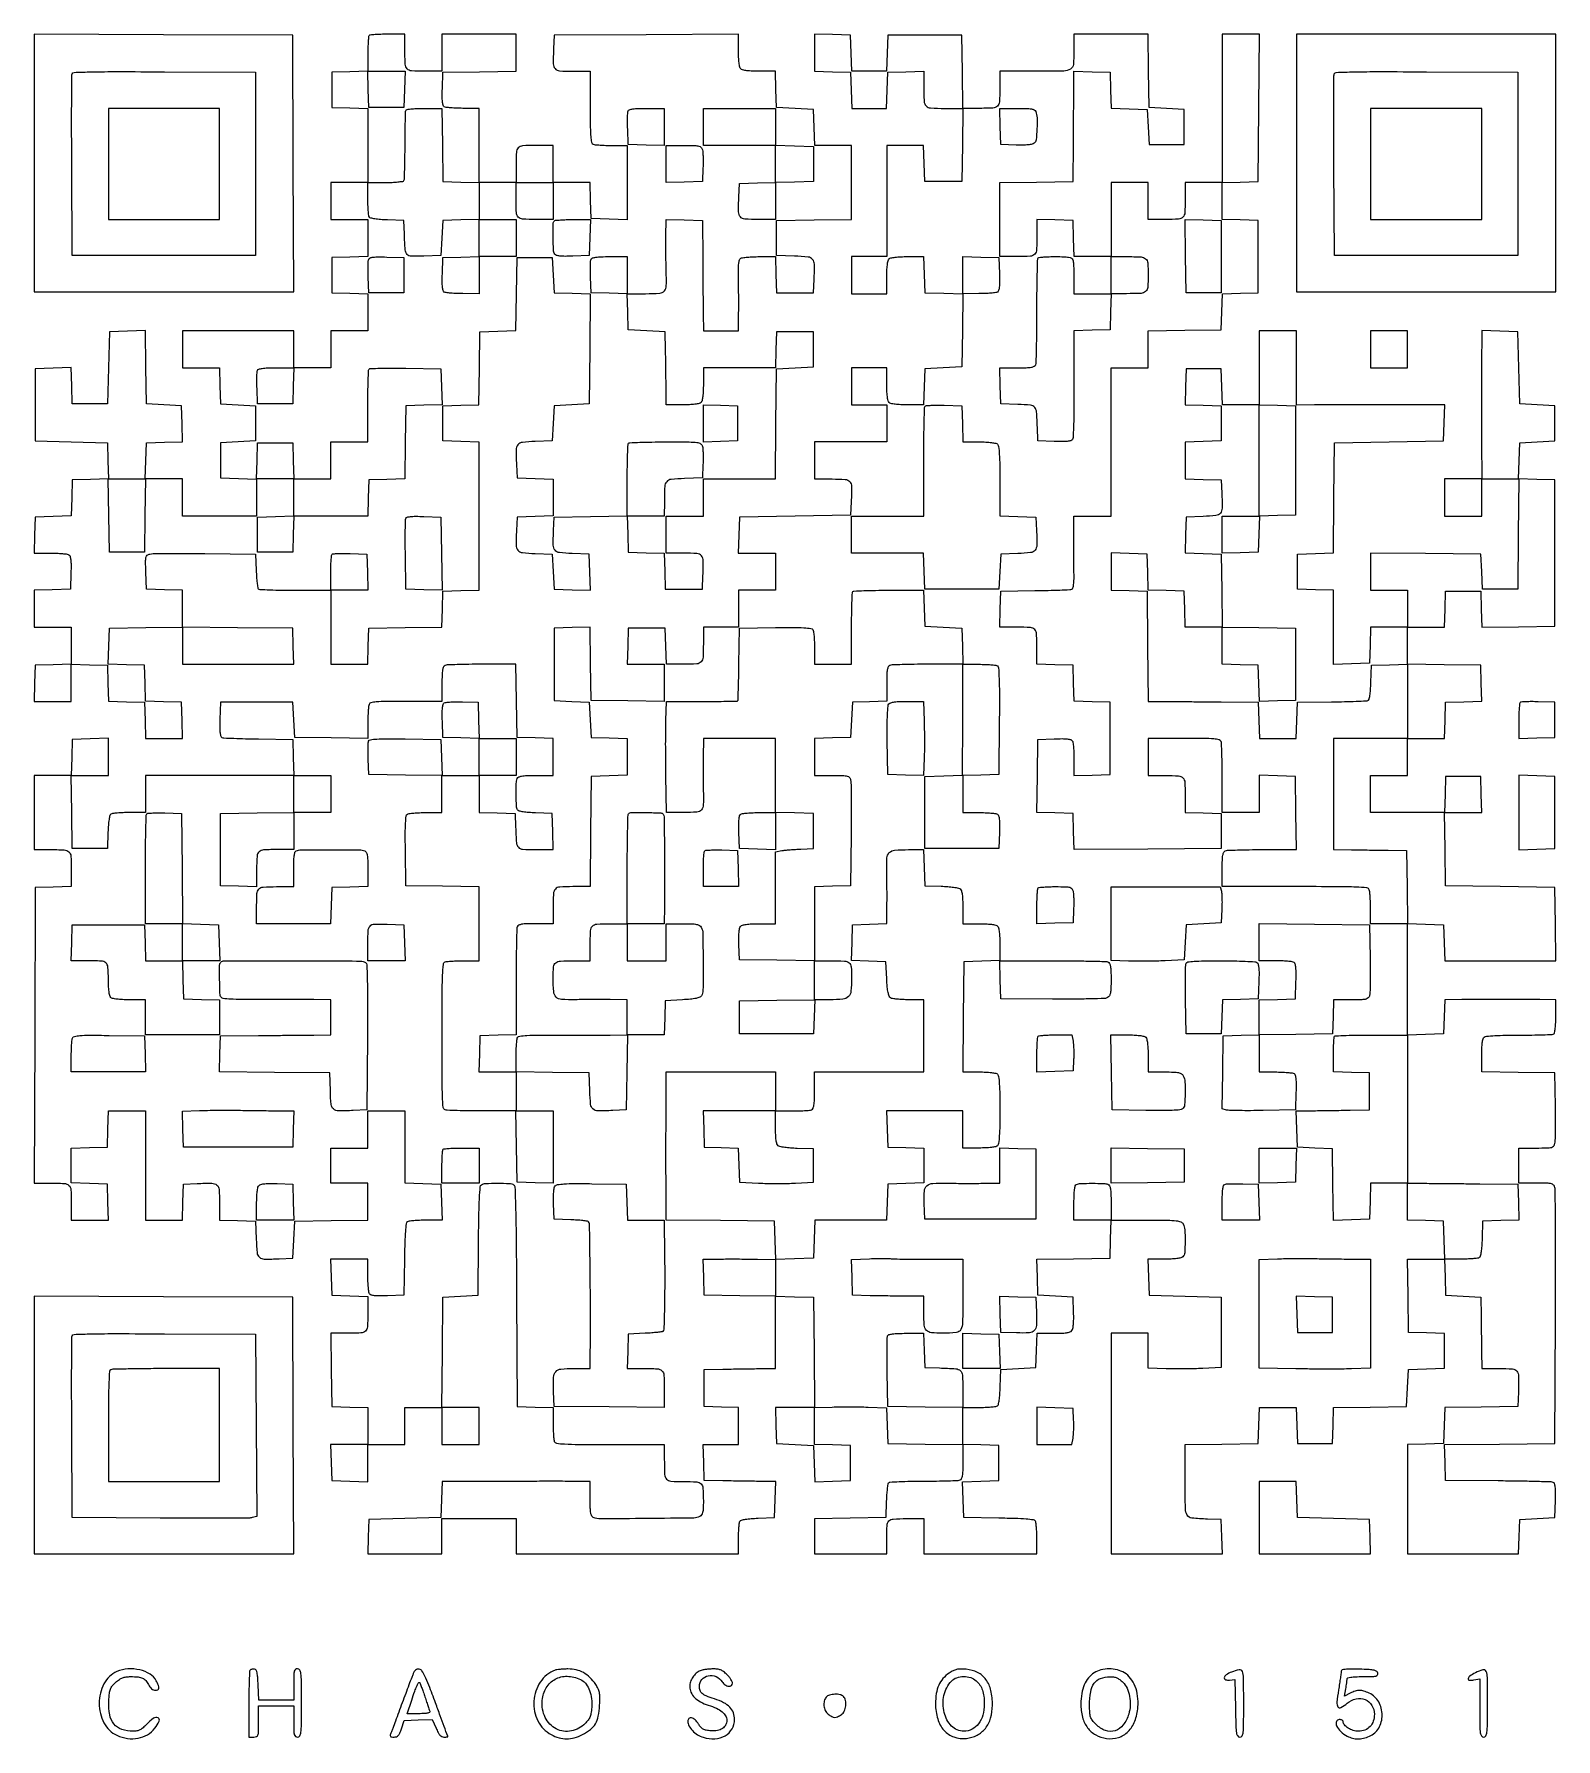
# Model space of a CAD drawing. Extents: x 156 to 936, y 95 to 969.
import ezdxf

# ---------------------------------------------------------------- set-up
doc = ezdxf.new("R2010")
doc.units = 0

msp = doc.modelspace()

# ---------------------------------------------------------------- linework, layer by layer
for points in [[(327.666667, 968.333333, 0.174595), (327.400837, 967.768224, 0.005912), (327.195833, 965.278732, 0.010516), (327.048335, 962.289663, 0.007069), (327, 958.870859), (327, 950.075052), (317.75, 949.787526), (308.5, 949.5), (308.5, 940.5), (308.5, 931.5), (317.75, 931.212474), (327, 930.924948), (327, 911.962474), (327, 893), (317.5, 893), (308, 893), (308, 883.5), (308, 874), (317.5, 874), (327, 874), (327, 864.537526), (327, 855.075052), (317.75, 854.787526), (308.5, 854.5), (308.5, 845.5), (308.5, 836.5), (317.75, 836.212474), (327, 835.924948), (327, 826.462474), (327, 817), (317.5, 817), (308, 817), (308, 807.5), (308, 798), (298.5, 798), (289, 798), (289, 807.5), (289, 817), (260.5, 817), (232, 817), (232, 807.5), (232, 798), (241.462474, 798), (250.924948, 798), (251.212474, 788.75), (251.5, 779.5), (260.5, 779), (269.5, 778.5), (269.5, 769.5), (269.5, 760.5), (260.5, 760), (251.5, 759.5), (251.5, 750.5), (251.5, 741.5), (260.75, 741.212474), (270, 740.924948), (270, 731.462474), (270, 722), (251, 722), (232, 722), (232, 731.5), (232, 741), (222.462474, 741), (212.924948, 741), (213.212474, 750.25), (213.5, 759.5), (222.787023, 759.788016), (232.074046, 760.076031), (231.787023, 769.288016), (231.5, 778.5), (222.5, 779), (213.5, 779.5), (213.227798, 798.287232), (212.955596, 817.074464), (203.727798, 816.787232), (194.5, 816.5), (194, 798), (193.5, 779.5), (184.5, 779.5), (175.5, 779.5), (175.211984, 788.787023), (174.923969, 798.074046), (165.711984, 797.787023), (156.5, 797.5), (156.5, 779), (156.5, 760.5), (175, 760), (193.5, 759.5), (193.787023, 750.288016), (194.074046, 741.076031), (184.787023, 740.788016), (175.5, 740.5), (175.212964, 731.287036), (174.925929, 722.074071), (165.712964, 721.787036), (156.5, 721.5), (156.212474, 712.25), (155.924948, 703), (164.212474, 702.984687, -0.009129), (167.480966, 702.918962, -0.01216), (170.445387, 702.732898, -0.009485), (172.893389, 702.472502, -0.110544), (173.793098, 702.149034, -0.187221), (174.389362, 701.340297, -0.039341), (174.721251, 699.5815, -0.027159), (174.864234, 696.914541, -0.008519), (174.793098, 692.914347), (174.5, 684.5), (165.25, 684.212474), (156, 683.924948), (156, 674.462474), (156, 665), (165.5, 665), (175, 665), (175, 655.537526), (175, 646.075052), (165.75, 645.787526), (156.5, 645.5), (156.212474, 636.25), (155.924948, 627), (165.462474, 627), (175, 627), (175, 636.537526), (175, 646.075052), (184.25, 645.787526), (193.5, 645.5), (193.787036, 636.287036), (194.074071, 627.074071), (203.287036, 626.787036), (212.5, 626.5), (212.787526, 617.25), (213.075052, 608), (222.575052, 608), (232.075052, 608), (231.787526, 617.25), (231.5, 626.5), (222.287036, 626.787036), (213.074071, 627.074071), (212.787036, 636.287036), (212.5, 645.5), (203.212977, 645.788016), (193.925954, 646.076031), (194.212977, 655.288016), (194.5, 664.5), (213.25, 664.772065), (232, 665.044131), (232, 655.522065), (232, 646), (260.537526, 646), (289.075052, 646), (288.787526, 655.25), (288.5, 664.5), (260.25, 664.765573), (232, 665.031147), (232, 674.478047), (232, 683.924948), (222.75, 684.212474), (213.5, 684.5), (213.211486, 693.221282, -0.004535), (213.079294, 698.728439, -0.056855), (213.284196, 700.798565, -0.168751), (213.92972, 701.859523, -0.112961), (215.211486, 702.502375, -0.056109), (216.892404, 702.718386, -0.001464), (224.465249, 702.815172, -0.003073), (233.371477, 702.84819, -0.002093), (243.5, 702.781094), (269.5, 702.5), (269.794391, 694.005609, 0.008279), (269.964083, 690.694214, 0.011972), (270.232402, 687.776348, 0.007724), (270.549842, 685.368688, 0.161087), (270.872093, 684.727907, 0.185963), (271.58443, 684.411783, 0.002216), (276.763418, 684.175895, 0.006297), (282.805731, 684.003704, 0.00403), (289.827702, 683.948685), (308, 683.952773), (308, 664.976387), (308, 646), (317.462474, 646), (326.924948, 646), (327.212474, 655.25), (327.5, 664.5), (346.212764, 664.771928), (364.925529, 665.043857), (365.212764, 674.271928), (365.5, 683.5), (374.75, 683.787526), (384, 684.075052), (384, 722), (384, 759.924948), (374.75, 760.212474), (365.5, 760.5), (365.5, 769.5), (365.5, 778.5), (374.728072, 778.787236), (383.956143, 779.074471), (384.228072, 797.787236), (384.5, 816.5), (393.728072, 816.787236), (402.956143, 817.074471), (403.228072, 835.787236), (403.5, 854.5), (412.5, 854.5), (421.5, 854.5), (422, 845.5), (422.5, 836.5), (431.765509, 836.212269), (441.031018, 835.924538), (440.765509, 807.712269), (440.5, 779.5), (431.5, 779), (422.5, 778.5), (422, 769.5), (421.5, 760.5), (412.759315, 760.211203, 0.017722), (406.222155, 759.762911, 0.198326), (403.97509, 758.54849, 0.170867), (403.062458, 756.011209, 0.012477), (403.199088, 748.479083), (403.5, 741.5), (412.75, 741.212474), (422, 740.924948), (422, 731.5), (422, 722.075052), (412.75, 721.787526), (403.5, 721.5), (403.199088, 714.520917, 0.012477), (403.062458, 706.988791, 0.170867), (403.97509, 704.45151, 0.198326), (406.222155, 703.237089, 0.017722), (412.759315, 702.788797), (421.5, 702.5), (422, 693.5), (422.5, 684.5), (431.788029, 684.211971), (441.076058, 683.923942), (440.788029, 693.211971), (440.5, 702.5), (431.759315, 702.788797, -0.017722), (425.222155, 703.237089, -0.198326), (422.97509, 704.45151, -0.170867), (422.062458, 706.988791, -0.012477), (422.199088, 714.520917), (422.5, 721.5), (441.212184, 721.771926), (459.924368, 722.043852), (460.212184, 712.771926), (460.5, 703.5), (469.712964, 703.212964), (478.925929, 702.925929), (479.212964, 693.712964), (479.5, 684.5), (489, 684.5), (498.5, 684.5), (498.800912, 691.479083, 0.012322), (498.941866, 699.11956, 0.176722), (498.009281, 701.627338, 0.202101), (495.732324, 702.772817, 0.01682), (488.980948, 703), (480, 703), (480, 712.5), (480, 722), (489.5, 722), (499, 722), (499, 731.5), (499, 741), (517.484427, 741), (535.968853, 741), (536.234427, 769.25), (536.5, 797.5), (546, 798), (555.5, 798.5), (555.5, 807.5), (555.5, 816.5), (546, 816.5), (536.5, 816.5), (536.212474, 807.25), (535.924948, 798), (517.462474, 798), (499, 798), (499, 789.7, -0.011084), (498.92177, 786.171507, -0.020332), (498.677711, 783.306878, -0.021091), (498.310542, 781.139671, -0.144849), (497.8, 780.2, -0.144849), (496.860329, 779.689458, -0.021091), (494.693122, 779.322289, -0.020332), (491.828493, 779.07823, -0.011084), (488.3, 779), (480, 779), (479.893608, 788.25, 0.000291), (479.842519, 792.478046, 0.000167), (479.776284, 797.573437, 0.000167), (479.70632, 802.69257, 0.000279), (479.643608, 807), (479.5, 816.5), (470, 817), (460.5, 817.5), (460.212474, 826.75), (459.924948, 836), (469.395087, 836, 0.016433), (476.612132, 836.237253, 0.202382), (479.02032, 837.445705, 0.174721), (480.021609, 840.102767, 0.011673), (479.947956, 848.368989, -0.004192), (479.858515, 852.115389, -0.002317), (479.808848, 856.692851, -0.00231), (479.801448, 861.332664, -0.003715), (479.842803, 865.287526), (480, 874.075052), (489.25, 873.787526), (498.5, 873.5), (498.663592, 854, 0.000059), (498.732562, 845.89259, 0.000056), (498.804511, 837.657812, 0.000056), (498.869685, 830.384629, 0.000201), (498.913592, 825.75), (499, 817), (508, 817), (517, 817), (517.096907, 826.25, 0.002383), (517.120808, 830.435798, 0.001441), (517.1112, 835.393355, 0.001443), (517.073258, 840.316423, 0.002536), (517.009484, 844.386953, -0.00795), (516.988785, 848.663692, -0.026717), (517.169131, 851.456721, -0.039647), (517.532918, 853.277935, -0.18441), (518.162577, 854.12164, -0.109127), (519.084305, 854.455539, -0.010007), (521.519546, 854.724851, -0.012554), (524.469561, 854.916934, -0.009513), (527.712474, 854.984687), (535.924948, 855), (536.212474, 845.75), (536.5, 836.5), (546, 836.5), (555.5, 836.5), (555.800912, 843.479083, 0.012739), (555.934395, 851.057347, 0.177046), (554.990355, 853.578192, 0.194277), (552.678762, 854.776454, 0.015844), (545.740334, 855.212602), (536.5, 855.5), (536.5, 864.5), (536.5, 873.5), (555.75, 873.771593), (575, 874.043186), (575, 893.021593), (575, 912), (565.537526, 912), (556.075052, 912), (555.787526, 921.25), (555.5, 930.5), (546, 931), (536.5, 931.5), (536.212474, 940.75), (535.924948, 950), (527.662474, 950, -0.011159), (524.152513, 950.078344, -0.02038), (521.298731, 950.322617, -0.021131), (519.138013, 950.689961, -0.144682), (518.2, 951.2, -0.144893), (517.689327, 952.140102, -0.021081), (517.322204, 954.309003, -0.020319), (517.0782, 957.176463, -0.011065), (517, 960.709792), (517, 969.019583), (469.75, 968.759792), (422.5, 968.5), (422.199088, 961.520917, 0.012322), (422.058134, 953.88044, 0.176722), (422.990719, 951.372662, 0.202101), (425.267676, 950.227183, 0.01682), (432.019052, 950), (441, 950), (441, 931.606989, 0.002472), (441.051073, 921.276552, 0.018295), (441.27975, 916.359559, 0.036273), (441.711497, 913.606822, 0.24904), (442.581787, 912.606989, 0.06844), (443.599719, 912.368926, 0.007317), (446.0249, 912.178303, 0.008902), (448.933927, 912.044385, 0.00705), (452.081787, 912), (460, 912), (460, 892.962474), (460, 873.924948), (450.75, 874.212474), (441.5, 874.5), (441.212474, 883.75), (440.924948, 893), (431.462474, 893), (422, 893), (422, 902.5), (422, 912), (413.106989, 912, 0.014768), (406.349521, 911.800362, 0.195511), (404.14255, 910.747254, 0.175208), (403.170753, 908.400012, 0.01141), (403, 900.918213), (403, 893), (393.5, 893), (384, 893), (384, 912), (384, 931), (375.75, 931.015313, -0.00917), (372.495888, 931.081041, -0.012203), (369.54359, 931.267102, -0.00954), (367.105717, 931.527533, -0.110402), (366.206902, 931.850966, -0.187221), (365.610638, 932.659703, -0.039341), (365.278749, 934.4185, -0.027159), (365.135766, 937.085459, -0.008519), (365.206902, 941.085653), (365.5, 949.5), (384.25, 949.772065), (403, 950.044131), (403, 959.522065), (403, 969), (384, 969), (365, 969), (365, 959.5), (365, 950), (356.106989, 950, -0.014768), (349.349521, 950.199638, -0.195511), (347.14255, 951.252746, -0.175208), (346.170753, 953.599988, -0.01141), (346, 961.081787), (346, 969), (337.166667, 969, 0.007039), (333.733476, 968.951666, 0.010477), (330.732292, 968.804167, 0.005871), (328.23216, 968.599192, 0.174709)], [(556, 959.575052), (556, 950.075052), (565.25, 949.787526), (574.5, 949.5), (574.787526, 940.25), (575.075052, 931), (584, 931), (592.924948, 931), (593.212474, 940.25), (593.5, 949.5), (602.75, 949.787526), (612, 950.075052), (612, 942.119313, 0.011692), (612.176376, 934.577493, 0.180961), (613.180225, 932.234663, 0.190987), (615.453979, 931.190472, 0.013271), (622.629054, 931), (632.044131, 931), (631.772065, 912.25), (631.5, 893.5), (622, 893.5), (612.5, 893.5), (612.212474, 902.75), (611.924948, 912), (602.462474, 912), (593, 912), (593, 883.5), (593, 855), (584, 855), (575, 855), (575, 845.5), (575, 836), (584, 836), (593, 836), (593, 844.3, -0.011084), (593.07823, 847.828493, -0.020332), (593.322289, 850.693122, -0.021091), (593.689458, 852.860329, -0.144849), (594.2, 853.8, -0.144682), (595.138013, 854.310039, -0.021131), (597.298731, 854.677383, -0.02038), (600.152513, 854.921656, -0.011159), (603.662474, 855), (611.924948, 855), (612.212474, 845.75), (612.5, 836.5), (622.271931, 836.213523), (632.043862, 835.927047), (631.771931, 817.213523), (631.5, 798.5), (622, 798), (612.5, 797.5), (612.212474, 788.25), (611.924948, 779), (603.662474, 779, -0.011159), (600.152513, 779.078344, -0.02038), (597.298731, 779.322617, -0.021131), (595.138013, 779.689961, -0.144682), (594.2, 780.2, -0.144849), (593.689458, 781.139671, -0.021091), (593.322289, 783.306878, -0.020332), (593.07823, 786.171507, -0.011084), (593, 789.7), (593, 798), (584, 798), (575, 798), (575, 788.5), (575, 779), (584, 779), (593, 779), (593, 769.5), (593, 760), (574.5, 760), (556, 760), (556, 750.5), (556, 741), (564.980948, 741, -0.01682), (571.732324, 740.772817, -0.202101), (574.009281, 739.627338, -0.176722), (574.941866, 737.11956, -0.012322), (574.800912, 729.479083), (574.5, 722.5), (546, 722), (517.5, 721.5), (517.212474, 712.25), (516.924948, 703), (526.462474, 703), (536, 703), (536, 693.5), (536, 684), (526.5, 684), (517, 684), (517, 674.5), (517, 665), (508, 665), (499, 665), (499, 657.081787, -0.011384), (498.829682, 649.602344, -0.174757), (497.860252, 647.254332, -0.195866), (495.658129, 646.20038, -0.014889), (488.930537, 646), (480.075052, 646), (479.787526, 655.25), (479.5, 664.5), (470, 664.5), (460.5, 664.5), (460.212474, 655.25), (459.924948, 646), (469.462474, 646), (479, 646), (479, 636.477935), (479, 626.955869), (460.25, 627.227935), (441.5, 627.5), (441.227798, 646.287232), (440.955596, 665.074464), (431.727798, 664.787232), (422.5, 664.5), (422.5, 646), (422.5, 627.5), (431.5, 627), (440.5, 626.5), (441, 617.5), (441.5, 608.5), (450.75, 608.212474), (460, 607.924948), (460, 598.5), (460, 589.075052), (450.75, 588.787526), (441.5, 588.5), (441.234427, 560.25), (440.968853, 532), (432.091415, 532, 0.014818), (425.346347, 531.800055, 0.195658), (423.141387, 530.746597, 0.175021), (422.170572, 528.399038, 0.011399), (422, 520.918213), (422, 513), (413.106989, 513, 0.00673), (408.428287, 512.937024, 0.034532), (405.845898, 512.688469, 0.06988), (404.346128, 512.217093, 0.192406), (403.606989, 511.418213, 0.085334), (403.362032, 510.185457, 0.001143), (403.178303, 502.404873, 0.003223), (403.043914, 493.372285, 0.002108), (403, 482.955738), (403, 456.075052), (393.75, 455.787526), (384.5, 455.5), (384.212474, 446.25), (383.924948, 437), (393.462474, 437), (403, 437), (403, 427), (403, 417), (385.581787, 417, -0.003231), (378.79345, 417.04386, -0.004722), (372.817497, 417.177546, -0.002379), (367.757865, 417.362659, -0.081449), (366.5885, 417.604413, -0.285336), (365.652269, 418.839833, -0.013005), (365.283753, 424.366445, -0.009326), (365.074389, 433.915878, -0.001059), (365.049553, 455.513864, -0.001096), (365.116898, 476.818483, -0.009047), (365.344081, 486.506098, -0.011639), (365.713781, 492.201896, -0.286552), (366.624628, 493.409451, -0.069036), (367.620984, 493.641222, -0.007085), (370.037484, 493.826526, -0.008728), (372.937025, 493.956829, -0.006864), (376.081787, 494), (384, 494), (384, 512.977935), (384, 531.955869), (365.25, 532.227935), (346.5, 532.5), (346.269936, 550.453304, -0.003387), (346.21716, 559.19071, -0.013149), (346.363442, 564.601246, -0.01367), (346.65421, 568.198071, -0.228051), (347.269936, 569.187991, -0.112035), (348.134327, 569.496472, -0.008952), (350.562106, 569.744341, -0.011755), (353.500405, 569.921833, -0.008742), (356.75, 569.984687), (365, 570), (365, 579.5), (365, 589), (374.5, 589), (384, 589), (384, 579.537526), (384, 570.075052), (393.25, 569.787526), (402.5, 569.5), (402.754332, 562.5, 0.009095), (403.189603, 554.52214, 0.165954), (404.170407, 552.212664, 0.198668), (406.300944, 551.188612, 0.013957), (413.056578, 551), (422.075052, 551), (421.787526, 560.25), (421.5, 569.5), (413.031844, 569.793967, -0.010674), (409.460658, 569.994333, -0.020911), (406.63313, 570.333008, -0.02067), (404.533237, 570.763838, -0.192561), (403.797157, 571.293967, -0.131024), (403.201057, 573.183397, -0.008313), (403.034417, 579.045558, -0.010423), (403.086751, 584.827218, -0.084327), (403.606989, 587.418213, -0.192406), (404.346128, 588.217093, -0.06988), (405.845898, 588.688469, -0.034532), (408.428287, 588.937024, -0.00673), (413.106989, 589), (422, 589), (422, 598.462474), (422, 607.924948), (412.75, 608.212474), (403.5, 608.5), (403.227935, 627.25), (402.955869, 646), (385.559722, 646, 0.003248), (378.77937, 645.955951, 0.004745), (372.809043, 645.821697, 0.002401), (367.755256, 645.635765, 0.081387), (366.581787, 645.393011, 0.192406), (365.782907, 644.653872, 0.06988), (365.311531, 643.154102, 0.034532), (365.062976, 640.571713, 0.00673), (365, 635.893011), (365, 627), (346.606989, 627, 0.002472), (336.276552, 626.948927, 0.018295), (331.359559, 626.72025, 0.036273), (328.606822, 626.288503, 0.24904), (327.606989, 625.418213, 0.068501), (327.368909, 624.399656, 0.007293), (327.178303, 621.968619, 0.008885), (327.044384, 619.052461, 0.007031), (327, 615.896147), (327, 607.955869), (308.25, 608.227935), (289.5, 608.5), (289, 617.5), (288.5, 626.5), (270, 626.5), (251.5, 626.5), (251.210829, 617.733647, 0.00737), (251.132465, 613.436735, 0.028627), (251.275393, 610.779803, 0.046619), (251.61643, 609.132566, 0.230735), (252.244302, 608.459747, 0.080308), (253.248239, 608.249818, 0.001709), (258.309211, 608.034876, 0.003904), (264.244387, 607.849525, 0.002617), (271.033473, 607.7261), (288.5, 607.5), (288.787526, 598.25), (289.075052, 589), (251.037526, 589), (213, 589), (213, 579.5), (213, 570), (204.75, 569.984687, 0.008579), (201.502124, 569.922928, 0.011582), (198.569165, 569.748704, 0.008725), (196.145071, 569.505619, 0.112667), (195.293967, 569.202843, 0.192561), (194.763838, 568.466763, 0.02067), (194.333008, 566.36687, 0.020911), (193.994333, 563.539342, 0.010674), (193.793967, 559.968156), (193.5, 551.5), (184.5, 551.5), (175.5, 551.5), (175.227935, 570.25), (174.955869, 589), (184.477935, 589), (194, 589), (194, 598.537526), (194, 608.075052), (184.75, 607.787526), (175.5, 607.5), (175.212474, 598.25), (174.924948, 589), (165.462474, 589), (156, 589), (156, 570), (156, 551), (163.918213, 551, -0.011384), (171.397656, 550.829682, -0.174757), (173.745668, 549.860252, -0.195866), (174.79962, 547.658129, -0.014889), (175, 540.930537), (175, 532.075052), (165.75, 531.787526), (156.5, 531.5), (156.243714, 455.75), (155.987428, 380), (163.911926, 380, -0.011396), (171.39869, 379.829336, -0.175149), (173.746768, 378.857655, -0.195578), (174.800272, 376.650725, -0.014775), (175, 369.893011), (175, 361), (184.537526, 361), (194.075052, 361), (193.787526, 370.25), (193.5, 379.5), (184.25, 379.787526), (175, 380.075052), (175, 389), (175, 397.924948), (184.25, 398.212474), (193.5, 398.5), (193.787526, 407.75), (194.075052, 417), (203.537526, 417), (213, 417), (213, 389), (213, 361), (222.462474, 361), (231.924948, 361), (232.212474, 370.25), (232.5, 379.5), (239.479083, 379.800912, -0.012303), (247.116254, 379.942101, -0.176255), (249.625306, 379.011851, -0.202443), (250.771894, 376.739673, -0.016964), (251, 370.018474), (251, 361.075052), (260.25, 360.787526), (269.5, 360.5), (269.787398, 351.259666, 0.015844), (270.223546, 344.321238, 0.194277), (271.421808, 342.009645, 0.177046), (273.942653, 341.065605, 0.012739), (281.520917, 341.199088), (288.5, 341.5), (289, 351), (289.5, 360.5), (308.25, 360.772065), (327, 361.044131), (327, 370.522065), (327, 380), (317.5, 380), (308, 380), (308, 389), (308, 398), (317.5, 398), (327, 398), (327, 407.5), (327, 417), (336.5, 417), (346, 417), (346, 398.537526), (346, 380.075052), (355.25, 379.787526), (364.5, 379.5), (364.787526, 370.25), (365.075052, 361), (356.787526, 360.984687, 0.00868), (353.523794, 360.921991, 0.011689), (350.574133, 360.744962, 0.008866), (348.136695, 360.497807, 0.112262), (347.273353, 360.190103, 0.224357), (346.657029, 359.214502, 0.01105), (346.267063, 355.324934, 0.012194), (345.964479, 349.668275, 0.003561), (345.773353, 340.955416), (345.5, 322.5), (337.085653, 322.206902, -0.008519), (333.085459, 322.135766, -0.027159), (330.4185, 322.278749, -0.039341), (328.659703, 322.610638, -0.187221), (327.850966, 323.206902, -0.110402), (327.527533, 324.105717, -0.00954), (327.267102, 326.54359, -0.012203), (327.081041, 329.495888, -0.00917), (327.015313, 332.75), (327, 341), (317.462474, 341), (307.924948, 341), (308.212474, 331.75), (308.5, 322.5), (317.75, 322.212474), (327, 321.924948), (327, 313.069463, -0.014911), (326.799303, 306.341017, -0.196101), (325.74396, 304.139032, -0.17455), (323.393009, 303.170009, -0.011337), (315.896147, 303), (307.955869, 303), (308.227935, 284.25), (308.5, 265.5), (317.75, 265.212474), (327, 264.924948), (327, 255.462474), (327, 246), (317.462474, 246), (307.924948, 246), (308.212474, 236.75), (308.5, 227.5), (317.75, 227.212474), (327, 226.924948), (327, 236.462474), (327, 246), (336.5, 246), (346, 246), (346, 255.5), (346, 265), (355.5, 265), (365, 265), (365, 255.5), (365, 246), (374.5, 246), (384, 246), (384, 255.5), (384, 265), (374.484079, 265), (364.968158, 265), (365.234079, 293.25), (365.5, 321.5), (374.5, 322), (383.5, 322.5), (383.766172, 350.450978, -0.002117), (383.953819, 364.091611, -0.008542), (384.245722, 372.411295, -0.006373), (384.615675, 378.103606, -0.236059), (385.266172, 379.185665, -0.132884), (387.354238, 379.835404, -0.009436), (393.503224, 379.949665, -0.009443), (399.651822, 379.831748, -0.132709), (401.741586, 379.180871, -0.247526), (402.434987, 377.968938, -0.002047), (402.776578, 366.697023, -0.004467), (403.057771, 350.415055, -0.000939), (403.241586, 321.946183), (403.5, 265.5), (412.75, 265.212474), (422, 264.924948), (422, 257.044262, 0.007082), (422.044388, 253.910777, 0.008933), (422.178303, 251.013877, 0.007357), (422.368953, 248.59865, 0.068336), (422.606989, 247.581787, 0.273), (423.7558, 246.66906, 0.020733), (427.864913, 246.269618, 0.01238), (435.102837, 246.047441, 0.001482), (451.106989, 246), (479, 246), (479, 238.081787, 0.011337), (479.169516, 230.606774, 0.173918), (480.134562, 228.257297, 0.196524), (482.3277, 227.201771, 0.015117), (489, 227, -0.014129), (495.625256, 226.812748, -0.184867), (497.828636, 225.823177, -0.183853), (498.814208, 223.612818, -0.013947), (499, 216.953396, -0.009764), (498.927673, 213.250138, -0.048364), (498.646011, 211.187399, -0.093032), (498.083063, 209.919623, -0.11956), (497.135053, 209.072278, -0.120266), (494.139701, 208.301011, -0.001024), (470.117256, 208.0468, -0.001282), (446.404877, 207.905254, -0.092718), (442.582378, 208.606762, -0.192321), (441.783116, 209.346011, -0.069948), (441.311554, 210.845364, -0.034548), (441.062968, 213.427416, -0.006728), (441, 218.106989), (441, 227), (432.25, 227.088176, 0.001521), (428.115483, 227.117263, 0.000741), (422.839063, 227.130511, 0.000735), (417.349948, 227.128079, 0.001064), (412.5, 227.108474, -0.000572), (407.027068, 227.08096, -0.000216), (399.381336, 227.054574, -0.000214), (391.066416, 227.03304, -0.000262), (383.287526, 227.020299), (365.075052, 227), (364.787526, 217.75), (364.5, 208.5), (346, 208), (327.5, 207.5), (327.211067, 198.75), (326.922134, 190), (345.961067, 190), (365, 190), (365, 199), (365, 208), (384, 208), (403, 208), (403, 199), (403, 190), (460, 190), (517, 190), (517.015313, 197.75, -0.009121), (517.07711, 200.806269, -0.012155), (517.251296, 203.57771, -0.009471), (517.494844, 205.866303, -0.110752), (517.797157, 206.706033, -0.192561), (518.533237, 207.236162, -0.02067), (520.63313, 207.666992, -0.020911), (523.460658, 208.005667, -0.010674), (527.031844, 208.206033), (535.5, 208.5), (535.787526, 217.75), (536.075052, 227), (527.287526, 227.106392, -0.000252), (523.238483, 227.157453, -0.000139), (518.290711, 227.223716, -0.000139), (513.275305, 227.29367, -0.000223), (509, 227.356392), (499.5, 227.5), (499.212474, 236.75), (498.924948, 246), (507.962474, 246), (517, 246), (517, 255.461067), (517, 264.922134), (508.25, 265.211067), (499.5, 265.5), (499.5, 275), (499.5, 284.5), (509, 284.643608, -0.000218), (513.272687, 284.706331, -0.000136), (518.279688, 284.776284, -0.000137), (523.215497, 284.842549, -0.000248), (527.25, 284.893608), (536, 285), (536, 303.536212), (536, 322.072424), (545.75, 321.786212), (555.5, 321.5), (555.765573, 293.25), (556.031147, 265), (545.978047, 265), (535.924948, 265), (536.212474, 255.75), (536.5, 246.5), (546, 246), (555.5, 245.5), (555.788016, 236.212977), (556.076031, 226.925954), (565.288016, 227.212977), (574.5, 227.5), (574.5, 236.5), (574.5, 245.5), (565.25, 245.787526), (556, 246.075052), (556, 255.5), (556, 264.924948), (564.97907, 265.212474, -0.005383), (569.101282, 265.300066, -0.00303), (574.106551, 265.322197, -0.003023), (579.159807, 265.283372, -0.004941), (583.442441, 265.18224), (592.926742, 264.86448), (593.213371, 255.68224), (593.5, 246.5), (612.75, 246.228407), (632, 245.956814), (632, 237.085396, -0.007083), (631.935807, 232.554361, -0.032145), (631.691749, 229.926298, -0.059769), (631.248024, 228.361207, -0.204983), (630.506166, 227.64074, -0.081706), (629.391267, 227.410838, -0.002225), (624.40274, 227.231881, -0.004554), (618.519883, 227.100667, -0.0031), (611.826267, 227.053852, 0.004215), (605.182972, 226.992569, 0.006566), (599.460743, 226.816346, 0.002406), (594.566797, 226.577675, 0.185033), (593.864492, 226.264492, 0.161389), (593.545252, 225.628768, 0.007609), (593.230169, 223.221419, 0.011873), (592.963526, 220.305251, 0.008199), (592.794391, 216.994391), (592.5, 208.5), (574.25, 208.227441), (556, 207.954883), (556, 198.977441), (556, 190), (574.5, 190), (593, 190), (593, 197.418213, -0.01257), (593.178205, 204.50542, -0.179949), (594.159562, 206.785965, -0.190034), (596.370658, 207.807402, -0.014293), (603.106989, 208), (612, 208), (612, 199), (612, 190), (641, 190), (670, 190), (669.984687, 197.75, 0.009266), (669.921975, 200.807708, 0.012305), (669.745063, 203.583601, 0.009669), (669.497516, 205.875507, 0.110202), (669.190449, 206.726088, 0.223435), (668.222567, 207.339909, 0.01141), (664.426015, 207.731244, 0.01247), (658.909881, 208.034694, 0.003691), (650.455762, 208.226088), (632.5, 208.5), (632.212977, 217.711984), (631.925954, 226.923969), (641.212977, 227.211984), (650.5, 227.5), (650.5, 236.5), (650.5, 245.5), (641.25, 245.787526), (632, 246.075052), (632, 255.537526), (632, 265), (640.25, 265.015313, 0.008591), (643.498009, 265.077158, 0.011595), (646.431384, 265.251635, 0.008743), (648.855762, 265.495093, 0.112618), (649.707902, 265.798312, 0.195149), (650.24575, 266.552989, 0.020215), (650.673305, 268.737125, 0.020298), (651.008289, 271.707636, 0.009786), (651.207902, 275.532999), (651.5, 284.5), (660.5, 285), (669.5, 285.5), (669.788933, 294.25), (670.077866, 303), (678.416488, 303, 0.009474), (682.360338, 303.074737, 0.027227), (685.085567, 303.327094, 0.03855), (686.940872, 303.749463, 0.145302), (687.921326, 304.405204, 0.126804), (688.405224, 305.431833, 0.023545), (688.701133, 307.514748, 0.021342), (688.842502, 310.264652, 0.01153), (688.793771, 313.655204), (688.5, 321.5), (679.5, 322), (670.5, 322.5), (670.212768, 331.727798), (669.925536, 340.955596), (688.712768, 341.227798), (707.5, 341.5), (707.786212, 351.25), (708.072424, 361), (726.001028, 361, -0.002155), (736.960232, 360.952766, -0.023261), (741.384548, 360.708594, -0.064996), (743.720129, 360.158147, -0.181488), (744.964816, 359.065741, -0.107088), (745.817478, 356.078409, -0.018612), (745.979465, 350.178425, -0.015314), (745.740238, 344.259859, -0.180517), (744.8, 342.2, -0.145015), (743.858679, 341.688958, -0.021051), (741.684979, 341.321964, -0.020283), (738.809501, 341.078116, -0.01101), (735.262474, 341), (726.924948, 341), (727.212474, 331.75), (727.5, 322.5), (746, 322), (764.5, 321.5), (764.5, 303.5), (764.5, 285.5), (755, 285, -0.006705), (750.692462, 284.831176, -0.004022), (745.573437, 284.74047, -0.004027), (740.478127, 284.732216, -0.007), (736.25, 284.81862), (727, 285.13724), (727, 294.06862), (727, 303), (717.5, 303), (708, 303), (708, 246.5), (708, 190), (736.538933, 190), (765.077866, 190), (764.788933, 198.75), (764.5, 207.5), (757.5, 207.754332, -0.016278), (749.347308, 208.316693, -0.239933), (747.005638, 209.82552, -0.128875), (746.106647, 213.059826, -0.003693), (746, 227.496987), (746, 245.955869), (764.75, 246.227935), (783.5, 246.5), (783.787526, 255.75), (784.075052, 265), (793.5, 265), (802.924948, 265), (803.212474, 255.75), (803.5, 246.5), (812.5, 246.5), (821.5, 246.5), (821.787236, 255.728072), (822.074471, 264.956143), (840.787236, 265.228072), (859.5, 265.5), (860, 275), (860.5, 284.5), (869.75, 284.787526), (879, 285.075052), (879, 294), (879, 302.924948), (869.75, 303.212474), (860.5, 303.5), (860.227935, 322.25), (859.955869, 341), (869.440409, 341), (878.924948, 341), (879.212474, 331.75), (879.5, 322.5), (888.5, 322), (897.5, 321.5), (897.670976, 312, -0.000662), (897.742218, 307.72731, -0.000413), (897.814941, 302.720312, -0.000414), (897.878466, 297.784501, -0.000753), (897.920976, 293.75), (898, 285), (906.980948, 285, -0.017192), (913.752097, 284.767116, -0.20709), (916.017836, 283.595696, -0.171789), (916.939951, 281.02952, -0.011142), (916.798618, 272.988223), (916.5, 265.5), (897.787236, 265.228072), (879.074471, 264.956143), (878.787236, 255.728072), (878.5, 246.5), (869.25, 246.212474), (860, 245.924948), (860, 217.962474), (860, 190), (888.461067, 190), (916.922134, 190), (917.211067, 198.75), (917.5, 207.5), (926.5, 208), (935.5, 208.5), (935.789171, 217.266353, 0.006923), (935.874706, 221.737252, 0.031587), (935.724384, 224.331896, 0.05872), (935.34855, 225.878878, 0.215432), (934.656668, 226.578255, 0.084391), (933.538411, 226.802637, 0.000928), (925.760283, 227.018802, 0.00287), (916.767815, 227.200363, 0.001862), (906.367496, 227.311901), (879.5, 227.5), (879.212681, 236.734363), (878.925362, 245.968727), (907.212681, 246.234363), (935.5, 246.5), (935.773353, 311, 0.0008), (935.838997, 335.887072, 0.001267), (935.807077, 357.214063, 0.00027), (935.721383, 375.962205, 0.057926), (935.504301, 377.75, 0.122696), (934.850316, 379.003959, 0.154689), (933.732751, 379.672269, 0.053344), (931.549255, 379.947567, 0.004708), (925.980948, 380), (917, 380), (917, 389), (917, 398), (925.980948, 398, 0.004723), (931.546285, 398.052569, 0.05326), (933.733241, 398.32806, 0.153853), (934.855448, 398.996239, 0.122337), (935.516124, 400.25, 0.054093), (935.724896, 401.805286, 0.002845), (935.823778, 406.832812, 0.00446), (935.854068, 412.824029, 0.003227), (935.785177, 419.5), (935.5, 436.5), (916.75, 436.772065), (898, 437.044131), (898, 445.399621, -0.010029), (898.075369, 449.156896, -0.023875), (898.320385, 451.938604, -0.029204), (898.707951, 453.911367, -0.157712), (899.285523, 454.822, -0.152615), (900.427684, 455.291266, -0.006939), (904.696615, 455.603715, -0.009969), (910.220215, 455.820614, -0.004828), (917.291124, 455.888889, 0.003431), (923.771027, 455.933358, 0.005239), (929.391783, 456.06942, 0.002047), (934.200439, 456.255964, 0.128375), (935.005601, 456.503461, 0.218923), (935.399149, 457.096126, 0.01144), (935.707895, 459.417042, 0.016347), (935.927867, 462.280057, 0.010998), (936, 465.559017), (936, 474), (927.75, 474.065134, 0.000915), (916.80417, 474.13153, 0.000876), (905.700205, 474.159117, 0.000915), (895.577626, 474.148001, 0.001977), (887.788933, 474.094396), (879.077866, 474), (878.788933, 465.25), (878.5, 456.5), (869.25, 456.212474), (860, 455.924948), (860, 484.5), (860, 513.075052), (869.25, 512.787526), (878.5, 512.5), (878.787526, 503.25), (879.075052, 494), (907.559591, 494), (936.044131, 494), (935.772065, 512.75), (935.5, 531.5), (907.5, 532), (879.5, 532.5), (879.227935, 551.25), (878.955869, 570), (888.515461, 570), (898.075052, 570), (897.787526, 579.25), (897.5, 588.5), (888.5, 588.5), (879.5, 588.5), (879.212474, 579.25), (878.924948, 570), (859.962474, 570), (841, 570), (841, 579.5), (841, 589), (850.5, 589), (860, 589), (860, 598.5), (860, 608), (869.462474, 608), (878.924948, 608), (879.212474, 617.25), (879.5, 626.5), (888.787023, 626.788016), (898.074046, 627.076031), (897.787023, 636.288016), (897.5, 645.5), (878.75, 645.772065), (860, 646.044131), (860, 655.522065), (860, 665), (869.462474, 665), (878.924948, 665), (879.212474, 674.25), (879.5, 683.5), (888.5, 683.5), (897.5, 683.5), (897.787816, 674.228074), (898.075632, 664.956148), (916.787816, 665.228074), (935.5, 665.5), (935.5, 703), (935.5, 740.5), (926.212977, 740.788016), (916.925954, 741.076031), (917.212977, 750.288016), (917.5, 759.5), (926.5, 760), (935.5, 760.5), (935.5, 769.5), (935.5, 778.5), (926.5, 779), (917.5, 779.5), (917, 798), (916.5, 816.5), (907.25, 816.787526), (898, 817.075052), (897.933948, 798.287526, 0.000671), (897.915286, 789.70311, 0.000386), (897.914668, 779.364148, 0.000386), (897.930085, 768.981262, 0.000646), (897.961067, 760.25), (898.054238, 741), (888.527119, 741), (879, 741), (879, 731.5), (879, 722), (888.5, 722), (898, 722), (898, 731.5), (898, 741), (907.515573, 741), (917.031147, 741), (916.765573, 712.75), (916.5, 684.5), (907.5, 684.5), (898.5, 684.5), (898, 693.5), (897.5, 702.5), (869.25, 702.765573), (841, 703.031147), (841, 693.515573), (841, 684), (850.5, 684), (860, 684), (860, 674.5), (860, 665), (850.537526, 665), (841.075052, 665), (840.787526, 655.75), (840.5, 646.5), (831.25, 646.212474), (822, 645.924948), (822, 664.924948), (822, 683.924948), (812.75, 684.212474), (803.5, 684.5), (803.5, 693.5), (803.5, 702.5), (812.73449, 702.787321), (821.96898, 703.074641), (822.23449, 731.287321), (822.5, 759.5), (850.5, 760), (878.5, 760.5), (878.787526, 769.75), (879.075052, 779), (850.287526, 779.063971, 0.000449), (838.587883, 779.079466, 0.000492), (827.239148, 779.073144, 0.000459), (817.532362, 779.049282, 0.002469), (812.25, 779.005367), (803, 778.882791), (803, 797.941396), (803, 817), (793.5, 817), (784, 817), (784, 798), (784, 779), (774.537526, 779), (765.075052, 779), (764.787526, 788.25), (764.5, 797.5), (755.5, 797.5), (746.5, 797.5), (746.212977, 788.288016), (745.925954, 779.076031), (755.212977, 778.788016), (764.5, 778.5), (764.5, 769.5), (764.5, 760.5), (755.25, 760.212474), (746, 759.924948), (746, 750.5), (746, 741.075052), (755.25, 740.787526), (764.5, 740.5), (764.800912, 733.520917, -0.012477), (764.937542, 725.988791, -0.170867), (764.02491, 723.45151, -0.198326), (761.777845, 722.237089, -0.017722), (755.240685, 721.788797), (746.5, 721.5), (746.212977, 712.288016), (745.925954, 703.076031), (755.212977, 702.788016), (764.5, 702.5), (764.772065, 683.75), (765.044131, 665), (755.559591, 665), (746.075052, 665), (745.787526, 674.25), (745.5, 683.5), (736.287036, 683.787036), (727.074071, 684.074071), (726.787036, 693.287036), (726.5, 702.5), (717.25, 702.787526), (708, 703.075052), (708, 693.575052), (708, 684.075052), (717.25, 683.787526), (726.5, 683.5), (726.765573, 655.25), (727.031147, 627), (736.265573, 626.942909, -0.000513), (741.072474, 626.90826, -0.000155), (748.368637, 626.845921, -0.000155), (756.548478, 626.77095, -0.000169), (764.5, 626.692909), (783.5, 626.5), (783.787526, 617.25), (784.075052, 608), (793.5, 608), (802.924948, 608), (803.212474, 617.25), (803.5, 626.5), (820.966527, 626.7261, 0.002462), (827.750087, 626.847322, 0.003696), (833.667646, 627.025995, 0.001539), (838.726185, 627.231768, 0.080844), (839.676915, 627.429515, 0.236839), (840.253534, 628.061932, 0.027582), (840.682128, 629.987394, 0.023653), (841.010207, 632.788974, 0.009092), (841.210388, 636.703415), (841.5, 645.5), (850.75, 645.787526), (860, 646.075052), (860, 627.037526), (860, 608), (841, 608), (822, 608), (822, 579.5), (822, 551), (831.25, 550.893608, -0.000291), (835.478046, 550.842519, -0.000167), (840.573437, 550.776284, -0.000167), (845.69257, 550.70632, -0.000279), (850, 550.643608), (859.5, 550.5), (859.772065, 531.75), (860.044131, 513), (850.522065, 513), (841, 513), (841, 520.918213, 0.00705), (840.955615, 524.066073, 0.008902), (840.821697, 526.9751, 0.007317), (840.631074, 529.400281, 0.06844), (840.393011, 530.418213, 0.284906), (839.15232, 531.359991, 0.013145), (833.631708, 531.735366, 0.009347), (824.076001, 531.954309, 0.001054), (802.393011, 532), (765, 532), (765, 540.893011, -0.00673), (765.062976, 545.571713, -0.034532), (765.311531, 548.154102, -0.06988), (765.782907, 549.653872, -0.192406), (766.581787, 550.393011, -0.081416), (767.75566, 550.635779, -0.002391), (772.822006, 550.821697, -0.004735), (778.806583, 550.955952, -0.00324), (785.603853, 551), (803.044131, 551), (802.772065, 569.75), (802.5, 588.5), (793.25, 588.787526), (784, 589.075052), (784, 579.537526), (784, 570), (774.5, 570), (765, 570), (765, 587.418213, 0.003244), (764.955951, 594.207024, 0.00474), (764.821697, 600.184475, 0.002396), (764.635772, 605.244542, 0.081401), (764.393011, 606.418213, 0.24904), (763.393178, 607.288503, 0.036273), (760.640441, 607.72025, 0.018295), (755.723448, 607.948927, 0.002472), (745.393011, 608), (727, 608), (727, 598.5), (727, 589), (735.893011, 589, -0.014732), (742.649006, 588.800898, -0.19511), (744.856224, 587.750156, -0.175559), (745.828717, 585.407908, -0.011491), (746, 577.955738), (746, 570.075052), (755.25, 569.787526), (764.5, 569.5), (764.5, 560.5), (764.5, 551.5), (726.787684, 551.238012), (689.075369, 550.976023), (688.787684, 560.238012), (688.5, 569.5), (679.228074, 569.787816), (669.956148, 570.075632), (670.228074, 588.787816), (670.5, 607.5), (678.914347, 607.793098, -0.008519), (682.914541, 607.864234, -0.027159), (685.5815, 607.721251, -0.039341), (687.340297, 607.389362, -0.187221), (688.149034, 606.793098, -0.110544), (688.472502, 605.893389, -0.009485), (688.732898, 603.445387, -0.01216), (688.918962, 600.480966, -0.009129), (688.984687, 597.212474), (689, 588.924948), (698.25, 589.212474), (707.5, 589.5), (707.5, 608), (707.5, 626.5), (698.287036, 626.787036), (689.074071, 627.074071), (688.787036, 636.287036), (688.5, 645.5), (679.25, 645.787526), (670, 646.075052), (670, 653.955738, 0.011516), (669.828279, 661.410229, 0.176009), (668.853421, 663.751728, 0.194755), (666.641353, 664.801631, 0.014613), (659.855485, 665), (650.924948, 665), (651.212474, 674.25), (651.5, 683.5), (669, 683.742084, 0.002606), (675.802528, 683.871648, 0.003885), (681.750452, 684.062204, 0.001706), (686.821664, 684.281465, 0.0796), (687.831325, 684.491907, 0.233092), (688.470405, 685.180061, 0.043154), (688.831251, 686.922718, 0.027194), (689.009507, 689.723845, 0.00703), (688.987407, 694.249823, -0.002292), (688.926937, 698.46078, -0.001345), (688.89123, 703.499948, -0.001345), (688.882634, 708.539106, -0.002292), (688.906082, 712.75), (689, 722), (698.5, 722), (708, 722), (708, 760), (708, 798), (717.5, 798), (727, 798), (727, 807.477935), (727, 816.955869), (745.75, 817.227935), (764.5, 817.5), (764.787036, 826.712964), (765.074071, 835.925929), (774.287036, 836.212964), (783.5, 836.5), (783.5, 855), (783.5, 873.5), (774.25, 873.787526), (765, 874.075052), (765, 883.5), (765, 892.924948), (774.25, 893.212474), (783.5, 893.5), (783.762025, 931.25), (784.02405, 969), (774.512025, 969), (765, 969), (765, 931), (765, 893), (755.5, 893), (746, 893), (746, 885.081787, -0.01141), (745.829247, 877.599988, -0.175208), (744.85745, 875.252746, -0.195511), (742.650479, 874.199638, -0.014768), (735.893011, 874), (727, 874), (727, 883.5), (727, 893), (717.5, 893), (708, 893), (708, 874), (708, 855), (698.537526, 855), (689.075052, 855), (688.787526, 864.25), (688.5, 873.5), (679.25, 873.787526), (670, 874.075052), (670, 866.119313, -0.01133), (669.829774, 858.607881, -0.174856), (668.858669, 856.255648, -0.19591), (666.651936, 855.200175, -0.014805), (659.893011, 855), (651, 855), (651, 873.977935), (651, 892.955869), (669.75, 893.227935), (688.5, 893.5), (688.683874, 913, 0.000076), (688.75912, 921.110165, 0.000072), (688.83316, 929.353211, 0.000071), (688.896494, 936.637402, 0.000257), (688.933874, 941.287526), (689, 950.075052), (698.25, 949.787526), (707.5, 949.5), (707.787036, 940.287036), (708.074071, 931.074071), (717.287036, 930.787036), (726.5, 930.5), (727, 921.5), (727.5, 912.5), (736.5, 912.5), (745.5, 912.5), (745.5, 921.5), (745.5, 930.5), (736.5, 931), (727.5, 931.5), (727.227935, 950.25), (726.955869, 969), (707.977935, 969), (689, 969), (688.986345, 961.75, -0.018044), (688.675239, 953.560095, -0.24386), (687.151794, 951.088822, -0.131541), (683.765395, 950.120925, -0.004204), (669.383369, 950), (651, 950), (651, 941.106989, -0.014747), (650.800677, 934.350385, -0.195276), (649.74896, 932.14327, -0.175414), (647.404655, 931.171064, -0.011457), (639.940278, 931), (632.044131, 931), (631.772065, 949.75), (631.5, 968.5), (612.5, 968.5), (593.5, 968.5), (593.212474, 959.25), (592.924948, 950), (584, 950), (575.075052, 950), (574.787526, 959.25), (574.5, 968.5), (565.25, 968.787526), (556, 969.075052)], [(269.5, 902.5), (269.5, 855.5), (222.5, 855.5), (175.5, 855.5), (175.239372, 901.5, -0.000997), (175.174287, 919.225103, -0.001596), (175.197198, 934.357597, -0.000282), (175.267665, 947.72814, -0.090314), (175.461789, 948.759906, -0.301449), (176.45055, 949.464468, -0.003096), (185.402033, 949.70934, -0.005599), (198.68089, 949.841585, -0.001079), (222.722417, 949.759906), (269.5, 949.5)], [(916.5, 902.5), (916.5, 855.5), (869.5, 855.5), (822.5, 855.5), (822.239372, 901.5, -0.000997), (822.174287, 919.225103, -0.001596), (822.197198, 934.357597, -0.000282), (822.267665, 947.72814, -0.090314), (822.461789, 948.759906, -0.301449), (823.45055, 949.464468, -0.003096), (832.402033, 949.70934, -0.005599), (845.68089, 949.841585, -0.001079), (869.722417, 949.759906), (916.5, 949.5)], [(365.227935, 912.25), (365.5, 893.5), (374.75, 893.212474), (384, 892.924948), (384, 883.462474), (384, 874), (393.5, 874), (403, 874), (403, 864.5), (403, 855), (393.5, 855), (384, 855), (384, 845.5), (384, 836), (375.75, 836.015313, -0.00917), (372.495888, 836.081041, -0.012203), (369.54359, 836.267102, -0.00954), (367.105717, 836.527533, -0.110402), (366.206902, 836.850966, -0.187221), (365.610638, 837.659703, -0.039341), (365.278749, 839.4185, -0.027159), (365.135766, 842.085459, -0.008519), (365.206902, 846.085653), (365.5, 854.5), (374.75, 854.787526), (384, 855.075052), (384, 864.575052), (384, 874.075052), (374.75, 873.787526), (365.5, 873.5), (365, 864.5), (364.5, 855.5), (355.778718, 855.211486, -0.014846), (349.238689, 855.189376, -0.207486), (347.15136, 856.160535, -0.165246), (346.187052, 858.45013, -0.008693), (345.754332, 866.5), (345.5, 873.5), (337.031844, 873.793967, -0.010674), (333.460658, 873.994333, -0.020911), (330.63313, 874.333008, -0.02067), (328.533237, 874.763838, -0.192561), (327.797157, 875.293967, -0.112667), (327.494381, 876.145071, -0.008725), (327.251296, 878.569165, -0.011582), (327.077072, 881.502124, -0.008579), (327.015313, 884.75), (327, 893), (335.940983, 893, 0.010133), (339.410601, 893.070319, 0.015202), (342.431672, 893.284968, 0.010035), (344.893356, 893.585303, 0.222504), (345.481524, 893.970104, 0.128986), (345.723221, 894.759775, 0.001866), (345.904961, 899.705092, 0.004994), (346.037712, 905.472435, 0.003257), (346.081081, 912.131192, -0.002818), (346.118554, 918.780822, -0.00437), (346.233384, 924.518754, -0.001438), (346.38999, 929.469024, -0.130501), (346.599558, 930.161087, -0.228042), (347.122068, 930.495121, -0.007933), (349.585664, 930.753569, -0.013378), (352.581411, 930.93926, -0.008788), (356.036952, 931), (364.955869, 931)], [(479, 921.462474), (479, 911.924948), (469.75, 912.212474), (460.5, 912.5), (460.205027, 920.411609, -0.006569), (460.129541, 923.539392, -0.008656), (460.147568, 926.392336, -0.006579), (460.235027, 928.7687, -0.079281), (460.423642, 929.661609, -0.228749), (461.106941, 930.304101, -0.041413), (462.854544, 930.698735, -0.027242), (465.620517, 930.933967, -0.007593), (469.968615, 931), (479, 931)], [(536, 921.536212), (536, 912.072424), (545.75, 911.786212), (555.5, 911.5), (555.5, 902.5), (555.5, 893.5), (545.75, 893.213788), (536, 892.927576), (536, 883.463788), (536, 874), (527.019052, 874, -0.01682), (520.267676, 874.227183, -0.202101), (517.990719, 875.372662, -0.176722), (517.058134, 877.88044, -0.012322), (517.199088, 885.520917), (517.5, 892.5), (526.75, 892.787526), (536, 893.075052), (536, 902.537526), (536, 912), (517.5, 912), (499, 912), (499, 921.5), (499, 931), (517.5, 931), (536, 931)], [(669.393011, 929.418213, -0.084306), (670.052802, 926.132875, -0.0197), (669.999698, 920.494265, -0.014712), (669.559117, 914.874187, -0.195022), (668.594796, 913.078674, -0.126804), (667.568167, 912.594776, -0.023545), (665.485252, 912.298867, -0.021342), (662.735348, 912.157498, -0.01153), (659.344796, 912.206229), (651.5, 912.5), (651.212474, 921.75), (650.924948, 931), (659.855485, 931, -0.006687), (664.556376, 930.937123, -0.034414), (667.148072, 930.688728, -0.069706), (668.652499, 930.217512, -0.192751)], [(498.53186, 909.729083, -0.045288), (498.735265, 908.430652, -0.00895), (498.846004, 906.075142, -0.009416), (498.874264, 903.317546, -0.008627), (498.800912, 900.479083), (498.5, 893.5), (489.25, 893.212474), (480, 892.924948), (480, 902.462474), (480, 912), (488.980948, 912, -0.004705), (494.561989, 911.94748, -0.053705), (496.743052, 911.670919, -0.154872), (497.864468, 910.997584, -0.119781)], [(422, 883.5), (422, 874), (413.106989, 874, -0.014768), (406.349521, 874.199638, -0.195511), (404.14255, 875.252746, -0.175208), (403.170753, 877.599988, -0.01141), (403, 885.081787), (403, 893), (412.5, 893), (422, 893)], [(440.787526, 864.75), (440.5, 855.5), (432.085653, 855.206902, -0.008519), (428.085459, 855.135766, -0.027159), (425.4185, 855.278749, -0.039341), (423.659703, 855.610638, -0.187221), (422.850966, 856.206902, -0.131906), (422.206577, 858.26788, -0.007493), (422.033407, 864.992136, -0.005877), (422.040216, 871.8478, -0.195602), (422.666667, 873.333333, -0.174822), (423.232541, 873.599219, -0.00583), (425.743315, 873.804167, -0.010438), (428.756615, 873.951668, -0.007009), (432.204192, 874), (441.075052, 874)], [(345.5, 845.5), (345.5, 836.5), (336.5, 836.5), (327.5, 836.5), (327.205027, 844.411609, -0.006757), (327.130652, 847.542211, -0.008847), (327.151984, 850.403842, -0.006825), (327.2445, 852.787219, -0.078651), (327.438673, 853.700781, -0.222283), (328.127059, 854.364206, -0.05328), (329.715903, 854.724548, -0.030281), (332.338027, 854.871594, -0.007113), (336.733647, 854.789171), (345.5, 854.5)], [(460, 845.462474), (460, 835.924948), (450.75, 836.212474), (441.5, 836.5), (441.205027, 844.411609, -0.006569), (441.129541, 847.539392, -0.008656), (441.147568, 850.392336, -0.006579), (441.235027, 852.7687, -0.079281), (441.423642, 853.661609, -0.228749), (442.106941, 854.304101, -0.041413), (443.854544, 854.698735, -0.027242), (446.620517, 854.933967, -0.007593), (450.968615, 855), (460, 855)], [(650.793098, 846.085653, -0.008519), (650.864234, 842.085459, -0.027159), (650.721251, 839.4185, -0.039341), (650.389362, 837.659703, -0.187221), (649.793098, 836.850966, -0.110402), (648.894283, 836.527533, -0.00954), (646.45641, 836.267102, -0.012203), (643.504112, 836.081041, -0.00917), (640.25, 836.015313), (632, 836), (632, 845.537526), (632, 855.075052), (641.25, 854.787526), (650.5, 854.5)], [(688.393011, 853.418213, -0.06844), (688.631074, 852.400281, -0.007317), (688.821697, 849.9751, -0.008902), (688.955615, 847.066073, -0.00705), (689, 843.918213), (689, 836), (698.5, 836), (708, 836), (708, 845.5), (708, 855), (715.918213, 855, -0.011011), (723.358591, 854.836127, -0.16771), (725.720139, 853.902823, -0.201251), (726.787494, 851.774803, -0.016928), (727, 845.5, -0.016886), (726.788072, 839.226554, -0.200859), (725.723091, 837.098366, -0.168061), (723.366652, 836.164374, -0.011089), (715.955738, 836), (708.075052, 836), (707.787526, 826.75), (707.5, 817.5), (698.25, 817.212474), (689, 816.924948), (688.922442, 808.212474, 0.001893), (688.899081, 803.646218, 0.000553), (688.897514, 796.624914, 0.000556), (688.913288, 788.721817, 0.000596), (688.946494, 781, -0.00437), (688.923159, 773.816813, -0.006573), (688.765718, 767.554528, -0.002998), (688.530437, 762.244226, -0.134926), (688.188399, 761.206902, -0.182379), (687.360573, 760.61182, -0.038784), (685.58568, 760.279773, -0.026975), (682.907999, 760.136446, -0.00859), (678.914347, 760.206902), (670.5, 760.5), (670.245668, 767.5, 0.009206), (669.81473, 775.366323, 0.159803), (668.850964, 777.710509, 0.195196), (666.746161, 778.801646, 0.014923), (660.240685, 779.211203), (651.5, 779.5), (651.212474, 788.75), (650.924948, 798), (659.855485, 798, 0.006687), (664.556376, 798.062877, 0.034414), (667.148072, 798.311272, 0.069706), (668.652499, 798.782488, 0.192751), (669.393011, 799.581787, 0.085163), (669.637861, 800.811823, 0.001192), (669.821697, 808.410316, 0.003293), (669.95608, 817.239789, 0.002158), (670, 827.415121, -0.002376), (670.048058, 837.526928, -0.003814), (670.195833, 846.151108, -0.000825), (670.395348, 853.703456, -0.191629), (670.666667, 854.333333, -0.17274), (671.225589, 854.598717, -0.006592), (673.553989, 854.804167, -0.011152), (676.359193, 854.951638, -0.007555), (679.559678, 855, -0.007572), (683.844582, 854.935105, -0.036743), (686.261382, 854.683483, -0.072956), (687.678861, 854.209264, -0.186076)], [(364.787023, 788.288016), (365.074046, 779.076031), (355.787023, 778.788016), (346.5, 778.5), (346.228072, 759.787236), (345.956143, 741.074471), (336.728072, 740.787236), (327.5, 740.5), (327.212474, 731.25), (326.924948, 722), (308, 722), (289.075052, 722), (288.787526, 712.75), (288.5, 703.5), (279.5, 703.5), (270.5, 703.5), (270.5, 712.5), (270.5, 721.5), (279.75, 721.787526), (289, 722.075052), (289, 731.537526), (289, 741), (279.462474, 741), (269.924948, 741), (270.212474, 750.25), (270.5, 759.5), (279.5, 759.5), (288.5, 759.5), (288.787526, 750.25), (289.075052, 741), (298.537526, 741), (308, 741), (308, 750.5), (308, 760), (317.5, 760), (327, 760), (327, 778.333333, -0.003512), (327.049704, 785.410494, -0.005533), (327.202246, 791.483496, -0.00172), (327.409882, 796.721472, -0.187745), (327.688496, 797.355163, -0.19128), (328.321579, 797.628369, -0.001798), (333.480314, 797.761564, -0.0057), (339.465536, 797.826322, -0.003617), (346.438496, 797.77183), (364.5, 797.5)], [(288.787526, 788.75), (288.5, 779.5), (279.5, 779.5), (270.5, 779.5), (270.205027, 787.411609, -0.006569), (270.129541, 790.539392, -0.008656), (270.147568, 793.392336, -0.006579), (270.235027, 795.7687, -0.079281), (270.423642, 796.661609, -0.22904), (271.108114, 797.304492, -0.041271), (272.861635, 797.698947, -0.027152), (275.637843, 797.934049, -0.007548), (280.006141, 798), (289.075052, 798)], [(631.787526, 769.25), (632.075052, 760), (640.337526, 760, -0.011159), (643.847487, 759.921656, -0.02038), (646.701269, 759.677383, -0.021131), (648.861987, 759.310039, -0.144682), (649.8, 758.8, -0.170869), (650.380124, 757.589573, -0.011315), (650.716221, 753.683264, -0.011928), (650.936021, 748.099395, -0.003872), (651, 739.837526), (651, 722.075052), (660.25, 721.787526), (669.5, 721.5), (669.800912, 714.520917, -0.012477), (669.937542, 706.988791, -0.170867), (669.02491, 704.45151, -0.198326), (666.777845, 703.237089, -0.017722), (660.240685, 702.788797), (651.5, 702.5), (651, 693.5), (650.5, 684.5), (631.5, 684.5), (612.5, 684.5), (612.212474, 693.75), (611.924948, 703), (593.462474, 703), (575, 703), (575, 712.5), (575, 722), (593.5, 722), (612, 722), (612, 749.833333, -0.002358), (612.05057, 760.554062, -0.003787), (612.206073, 769.696698, -0.000813), (612.415993, 777.705109, -0.191689), (612.701526, 778.368192, -0.181254), (613.294584, 778.637876, -0.006365), (615.854968, 778.779968, -0.011094), (618.933373, 778.843152, -0.007452), (622.451526, 778.784859), (631.5, 778.5)], [(498.53186, 757.729083, -0.045288), (498.735265, 756.430652, -0.00895), (498.846004, 754.075142, -0.009416), (498.874264, 751.317546, -0.008627), (498.800912, 748.479083), (498.5, 741.5), (489.357189, 741.213893, 0.015812), (482.500871, 740.782024, 0.193196), (480.210007, 739.600366, 0.167983), (479.205906, 737.08664, 0.011323), (479.013655, 729.25), (479, 722), (469.5, 722), (460, 722), (460, 740.333333, -0.0034), (460.048122, 747.408987, -0.005368), (460.195833, 753.477083, -0.001621), (460.396742, 758.718151, -0.188134), (460.666667, 759.333333, -0.188122), (461.281799, 759.603253, -0.001624), (466.51732, 759.804167, -0.005373), (472.579266, 759.951878, -0.003404), (479.647615, 760, -0.001633), (491.761717, 759.960427, -0.028294), (495.705452, 759.71122, -0.111244), (497.577613, 759.046321, -0.192854)], [(364.772204, 702.71218), (365.044409, 683.924361), (355.772204, 684.21218), (346.5, 684.5), (346.257563, 702, -0.002631), (346.199152, 708.799598, -0.003941), (346.226192, 714.738069, -0.001682), (346.306309, 719.809053, -0.083845), (346.49121, 720.789171, -0.238724), (347.14441, 721.395694, -0.043003), (348.823062, 721.725032, -0.027688), (351.496316, 721.865282, -0.007507), (355.733647, 721.789171), (364.5, 721.5)], [(326.787526, 693.25), (327.075052, 684), (317.537526, 684), (308, 684), (308, 692.833333, -0.007416), (308.050964, 696.269043, -0.010972), (308.206402, 699.278277, -0.006396), (308.422807, 701.77838, -0.173269), (308.702644, 702.369311, -0.179987), (309.290922, 702.638564, -0.007016), (311.709672, 702.781547, -0.011703), (314.626528, 702.84459, -0.007913), (317.952644, 702.785977), (326.5, 702.5)], [(612.212787, 674.726378), (612.5, 665.5), (622, 665), (631.5, 664.5), (631.787526, 655.25), (632.075052, 646), (640.287526, 645.984687, -0.008653), (643.521399, 645.922684, -0.011661), (646.44341, 645.747745, -0.008828), (648.858111, 645.503574, -0.112391), (649.711317, 645.199578, -0.240141), (650.341796, 644.131675, -0.006641), (650.611622, 638.593774, -0.00868), (650.758578, 630.450207, -0.002095), (650.711317, 616.96489), (650.5, 589.5), (641.25, 589.212474), (632, 588.924948), (632, 579.462474), (632, 570), (640.25, 569.984687, -0.00917), (643.504112, 569.918959, -0.012203), (646.45641, 569.732898, -0.00954), (648.894283, 569.472467, -0.110402), (649.793098, 569.149034, -0.187221), (650.389362, 568.340297, -0.039341), (650.721251, 566.5815, -0.027159), (650.864234, 563.914541, -0.008519), (650.793098, 559.914347), (650.5, 551.5), (631.5, 551.5), (612.5, 551.5), (612.5, 570), (612.5, 588.5), (622.21682, 588.785812), (631.93364, 589.071624), (631.967101, 617.535812), (632.000561, 646), (614.082068, 646, 0.003154), (607.101474, 645.955961, 0.004625), (600.962482, 645.821697, 0.002287), (595.759934, 645.635929, 0.081716), (594.581787, 645.393011, 0.192048), (593.783343, 644.6553, 0.07006), (593.311801, 643.160359, 0.034654), (593.06308, 640.587627, 0.006774), (593, 635.931944), (593, 627.077866), (584.25, 626.788933), (575.5, 626.5), (575, 617.5), (574.5, 608.5), (565.25, 608.212474), (556, 607.924948), (556, 598.462474), (556, 589), (564.980948, 589, -0.004688), (570.553411, 588.947756, -0.053462), (572.732073, 588.672728, -0.155867), (573.843151, 588.004233, -0.123193), (574.487784, 586.75, -0.053718), (574.691119, 585.09534, -0.001354), (574.783746, 577.523438, -0.002887), (574.817103, 568.625809, -0.001963), (574.756836, 558.5), (574.5, 532.5), (565.25, 532.212474), (556, 531.924948), (556, 512.962474), (556, 494), (563.918213, 494, -0.010726), (571.321647, 493.841162, -0.161669), (573.697051, 492.937637, -0.205585), (574.776255, 490.870965, -0.018934), (575, 484.96444, -0.023894), (574.686864, 478.415575, -0.174987), (573.365792, 475.624127, -0.173797), (570.56117, 474.310105, -0.023502), (563.967504, 474), (556.077866, 474), (555.788933, 465.25), (555.5, 456.5), (536.5, 456.5), (517.5, 456.5), (517.5, 465), (517.5, 473.5), (536.75, 473.771593), (556, 474.043186), (556, 484), (556, 493.956814), (536.75, 494.228407), (517.5, 494.5), (517.206229, 502.344796, -0.01153), (517.157498, 505.735348, -0.021342), (517.298867, 508.485252, -0.023545), (517.594776, 510.568167, -0.126804), (518.078674, 511.594796, -0.145524), (519.060853, 512.251072, -0.03848), (520.921657, 512.673265, -0.027148), (523.657348, 512.9254, -0.009406), (527.622445, 513), (536, 513), (536, 531.454687), (536, 549.909374), (539.25, 550.458774, -0.016338), (540.932722, 550.686972, -0.005182), (543.454687, 550.919024, -0.005167), (546.273082, 551.119626, -0.005727), (549, 551.254087), (555.5, 551.5), (555.5, 560.5), (555.5, 569.5), (545.75, 569.786212), (536, 570.072424), (536, 560.498686), (536, 550.924948), (526.75, 551.212474), (517.5, 551.5), (517.206902, 559.914347, -0.008519), (517.135766, 563.914541, -0.027159), (517.278749, 566.5815, -0.039341), (517.610638, 568.340297, -0.187221), (518.206902, 569.149034, -0.110402), (519.105717, 569.472467, -0.00954), (521.54359, 569.732898, -0.012203), (524.495888, 569.918959, -0.00917), (527.75, 569.984687), (536, 570), (536, 589), (536, 608), (517.5, 608), (499, 608), (498.892928, 598.25, 0.002324), (498.865958, 593.991442, 0.001688), (498.873969, 589.251429, 0.001704), (498.912094, 584.752375, 0.003733), (498.978743, 581.308058, -0.013111), (498.983155, 573.865277, -0.176226), (498.001322, 571.367271, -0.197289), (495.690895, 570.228743, -0.017071), (488.993223, 570), (480.121221, 570), (479.810611, 588.75, -0.002224), (479.715001, 596.640751, -0.001979), (479.684571, 604.844952, -0.001986), (479.715721, 612.224258, -0.006128), (479.817717, 617.211538), (480.135434, 626.923077), (498.195922, 626.923077, 0.001932), (505.146727, 626.949937, 0.003124), (511.060659, 627.032594, 0.000555), (516.273404, 627.143811, 0.193086), (516.629234, 627.295901, 0.189783), (516.784112, 627.651958, 0.000527), (516.965676, 632.968801, 0.003022), (517.12872, 638.997392, 0.001869), (517.251029, 646.084362), (517.5, 664.5), (535.926619, 664.773242, -0.003139), (545.125155, 664.85189, -0.013555), (550.589823, 664.716146, -0.01557), (554.126519, 664.421641, -0.226527), (555.161306, 663.773242, -0.110913), (555.48003, 662.885205, -0.009356), (555.736503, 660.450577, -0.012063), (555.919865, 657.502688, -0.009035), (555.984687, 654.25), (556, 646), (565.5, 646), (575, 646), (575, 664.333333, -0.00326), (575.046119, 671.40708, -0.005158), (575.187717, 677.468967, -0.001498), (575.380121, 682.714092, -0.188624), (575.639035, 683.305702, -0.188245), (576.229369, 683.564573, -0.001578), (581.326081, 683.758198, -0.005296), (587.223467, 683.901085, -0.003352), (594.101822, 683.948747), (611.925574, 683.952756)], [(383.787526, 617.25), (384.075052, 608), (393.537526, 608), (403, 608), (403, 598.5), (403, 589), (393.5, 589), (384, 589), (384, 598.462474), (384, 607.924948), (374.75, 608.212474), (365.5, 608.5), (365.206902, 616.914347, -0.008557), (365.136131, 620.911022, -0.02706), (365.279299, 623.583734, -0.03904), (365.61127, 625.351173, -0.184607), (366.206902, 626.17015, -0.118191), (367.102078, 626.488416, -0.010843), (369.470153, 626.689286, -0.01353), (372.341672, 626.792355, -0.010196), (375.5, 626.755803), (383.5, 626.5)], [(612.183587, 617.075991, -0.004672), (612.284114, 612.614482, -0.002923), (612.322449, 607.390212, -0.002933), (612.299933, 602.24294, -0.005339), (612.211984, 598.038968), (611.923969, 588.925954), (602.711984, 589.212977), (593.5, 589.5), (593.285999, 606.940913, -0.004306), (593.257989, 614.601155, -0.010385), (593.403766, 620.266298, -0.008096), (593.668561, 624.484768, -0.154677), (594.158444, 625.690913, -0.155054), (595.082057, 626.28346, -0.031097), (597.022289, 626.677942, -0.024624), (599.781265, 626.924619, -0.009984), (603.556031, 627), (611.867173, 627)], [(917.702644, 626.369311, 0.173388), (917.422777, 625.777963, 0.006353), (917.206402, 623.267253, 0.010931), (917.050962, 620.245903, 0.007385), (917, 616.795808), (917, 607.924948), (926.25, 608.212474), (935.5, 608.5), (935.5, 617.5), (935.5, 626.5), (926.952644, 626.785977, 0.007913), (923.626528, 626.84459, 0.011703), (920.709672, 626.781547, 0.007016), (918.290922, 626.638564, 0.179987)], [(364.78782, 598.227796), (365.075639, 588.955591), (346.28782, 589.227796), (327.5, 589.5), (327.205027, 597.411609, -0.006487), (327.129062, 600.538177, -0.008572), (327.145664, 603.387374, -0.006472), (327.230941, 605.760776, -0.079555), (327.41716, 606.644718, -0.274475), (328.290856, 607.334966, -0.018761), (331.563679, 607.648015, -0.014709), (336.823216, 607.797577, -0.00294), (346.212133, 607.733108), (364.5, 607.5)], [(308, 579.5), (308, 570), (298.5, 570), (289, 570), (289, 560.5), (289, 551), (281.081787, 551, 0.011435), (273.597657, 550.828811, 0.175657), (271.251172, 549.85465, 0.195156), (270.198903, 547.642834, 0.014649), (270, 540.855485), (270, 531.924948), (260.75, 532.212474), (251.5, 532.5), (251.5, 551), (251.5, 569.5), (270.25, 569.772065), (289, 570.044131), (289, 579.522065), (289, 589), (298.5, 589), (308, 589)], [(231.76551, 541.287321), (232.03102, 513.074641), (241.26551, 512.787321), (250.5, 512.5), (250.787526, 503.25), (251.075052, 494), (241.501314, 494), (231.927576, 494), (232.213788, 484.25), (232.5, 474.5), (241.75, 474.212474), (251, 473.924948), (251, 464.962474), (251, 456), (232, 456), (213, 456), (213, 465), (213, 474), (204.7, 474, -0.011084), (201.171507, 474.07823, -0.020332), (198.306878, 474.322289, -0.021091), (196.139671, 474.689458, -0.144849), (195.2, 475.2, -0.144372), (194.690904, 476.134923, -0.021205), (194.323233, 478.283644, -0.02047), (194.078557, 481.117343, -0.0113), (194, 484.593011, 0.017346), (193.784761, 490.795303, 0.202514), (192.71273, 492.910964, 0.166171), (190.343495, 493.837644, 0.010876), (182.880687, 494), (174.924948, 494), (175.212474, 503.25), (175.5, 512.5), (194, 512.5), (212.5, 512.5), (212.787526, 503.25), (213.075052, 494), (222.537526, 494), (232, 494), (232, 503.5), (232, 513), (222.5, 513), (213, 513), (213, 540.833333, -0.002362), (213.050651, 551.554139, -0.003792), (213.206402, 560.697027, -0.000816), (213.416662, 568.705227, -0.191676), (213.702644, 569.369311, -0.179987), (214.290922, 569.638564, -0.007016), (216.709672, 569.781547, -0.011703), (219.626528, 569.84459, -0.007913), (222.952644, 569.785977), (231.5, 569.5)], [(478.449674, 569.081429, -0.135213), (478.833545, 567.770106, -0.000586), (479.053557, 552.916374, -0.00308), (479.169882, 537.359437, -0.00305), (479.095222, 521.75), (479, 513), (469.5, 513), (460, 513), (460, 503.5), (460, 494), (470, 494), (480, 494), (480, 503.5), (480, 513), (488.464816, 513, -0.007043), (493.098911, 512.934717, -0.040111), (495.546769, 512.668446, -0.084103), (496.993602, 512.12989, -0.13971), (497.892275, 511.201287, -0.119378), (498.724937, 507.990793, -0.00329), (498.863609, 493.474729, -0.00297), (498.820181, 478.847477, -0.13666), (497.996922, 475.990387, -0.166373), (497.115903, 475.264897, -0.039252), (495.257612, 474.729137, -0.027352), (492.451272, 474.312055, -0.009007), (488.289338, 474), (479.5, 473.5), (479.211067, 464.75), (478.922134, 456), (469.48266, 456), (460.043186, 456), (459.771593, 436.75), (459.5, 417.5), (452.520917, 417.199088, -0.012739), (444.942653, 417.065605, -0.177046), (442.421808, 418.009645, -0.194277), (441.223546, 420.321238, -0.015844), (440.787398, 427.259666), (440.5, 436.5), (421.75, 436.772065), (403, 437.044131), (403.015313, 445.272065, -0.008985), (403.079643, 448.515522, -0.012011), (403.26153, 451.453876, -0.009287), (403.515863, 453.880789, -0.11111), (403.831997, 454.762405, -0.226692), (404.86014, 455.406046, -0.013733), (408.581563, 455.726962, -0.012884), (414.239576, 455.912566, -0.003149), (423.566684, 455.919357, 0.00066), (431.457148, 455.885819, 0.000621), (439.508651, 455.872214, 0.000617), (446.645198, 455.87782, 0.002154), (451.25, 455.906952), (460, 456), (460, 465), (460, 474), (451.25, 474.122144, 0.003081), (447.238368, 474.153423, 0.001745), (442.378507, 474.144414, 0.001741), (437.479374, 474.101177, 0.002865), (433.336405, 474.026436, -0.019947), (426.282162, 474.140154, -0.18399), (423.539421, 475.364714, -0.179765), (422.272293, 478.118607, -0.01888), (422, 485.32727, -0.020767), (422.233503, 490.946897, -0.208884), (423.322622, 492.964901, -0.156761), (425.710847, 493.844951, -0.010516), (433.081787, 494), (441, 494), (441, 501.918213, -0.01141), (441.170753, 509.400012, -0.175208), (442.14255, 511.747254, -0.195511), (444.349521, 512.800362, -0.014768), (451.106989, 513), (460, 513), (460, 540.833333, -0.002241), (460.04805, 551.551666, -0.003605), (460.195833, 560.686458, -0.000738), (460.395155, 568.701513, -0.192076), (460.666667, 569.333333, -0.19661), (462.259848, 570.001539, -0.005757), (469.698915, 569.981825, -0.005009), (477.210911, 569.800124, -0.250825)], [(325.418213, 550.393011, -0.192061), (326.216672, 549.655249, -0.070053), (326.688208, 548.160133, -0.03465), (326.936924, 545.587052, -0.006773), (327, 540.930537), (327, 532.075052), (317.75, 531.787526), (308.5, 531.5), (308.212474, 522.25), (307.924948, 513), (288.962474, 513), (270, 513), (270, 520.918213, -0.01141), (270.170753, 528.400012, -0.175208), (271.14255, 530.747254, -0.195511), (273.349521, 531.800362, -0.014768), (280.106989, 532), (289, 532), (289, 540.916667, -0.008266), (289.067874, 545.021966, -0.024717), (289.299188, 547.819848, -0.032039), (289.668333, 549.679382, -0.236055), (290.25, 550.337719, -0.094311), (292.795976, 550.841794, -0.001455), (307.804914, 550.909082, -0.001504), (322.781637, 550.887581, -0.090739)], [(612.212474, 541.75), (612.5, 532.5), (620.950164, 532.206324, -0.011302), (624.281363, 532.015093, -0.014976), (627.299919, 531.682026, -0.012295), (629.772011, 531.271826, -0.126595), (630.700164, 530.833879, -0.156365), (631.287489, 529.913227, -0.030268), (631.679019, 527.952749, -0.024242), (631.92478, 525.171204, -0.009913), (632, 521.377555), (632, 513), (640.3, 513, -0.011084), (643.828493, 512.92177, -0.020332), (646.693122, 512.677711, -0.021091), (648.860329, 512.310542, -0.144849), (649.8, 511.8, -0.144849), (650.310542, 510.860329, -0.021091), (650.677711, 508.693122, -0.020332), (650.92177, 505.828493, -0.011084), (651, 502.3), (651, 494), (677.918213, 494, -0.002105), (688.349147, 493.956086, -0.003219), (697.39385, 493.821697, -0.001141), (705.185299, 493.637974, -0.085344), (706.418213, 493.393011, -0.187357), (707.210871, 492.673841, -0.072351), (707.684529, 491.240199, -0.036286), (707.935508, 488.790701, -0.007391), (708, 484.428195, -0.007163), (707.934399, 479.849336, -0.040769), (707.666908, 477.430633, -0.085355), (707.12482, 475.998863, -0.137651), (706.190531, 475.101969, -0.113634), (704.694936, 474.69593, -0.002754), (697.487613, 474.455871, -0.005571), (688.673619, 474.309141, -0.003108), (677.940531, 474.316785), (651.5, 474.5), (651.213341, 484.287041), (650.926682, 494.074081), (641.713341, 493.787041), (632.5, 493.5), (632.234427, 465.25), (631.968853, 437), (640.284427, 437, -0.011053), (643.820611, 436.921818, -0.020312), (646.689743, 436.677846, -0.021074), (648.859644, 436.31075, -0.144918), (649.8, 435.8, -0.169764), (650.377171, 434.602345, -0.01182), (650.714912, 430.822588, -0.012304), (650.935516, 425.428325, -0.004067), (651, 417.5, -0.004067), (650.935516, 409.571675, -0.012304), (650.714912, 404.177412, -0.01182), (650.377171, 400.397655, -0.169764), (649.8, 399.2, -0.144849), (648.860329, 398.689458, -0.021091), (646.693122, 398.322289, -0.020332), (643.828493, 398.07823, -0.011084), (640.3, 398), (632, 398), (632, 407.5), (632, 417), (612.462474, 417), (592.924948, 417), (593.212474, 407.75), (593.5, 398.5), (602.75, 398.212474), (612, 397.924948), (612, 389), (612, 380.075052), (602.75, 379.787526), (593.5, 379.5), (593.212474, 370.25), (592.924948, 361), (574.498686, 361), (556.072424, 361), (555.786212, 351.25), (555.5, 341.5), (545.75, 341.213788), (536, 340.927576), (536, 331.465459), (536, 322.003343), (517.75, 322.251671), (499.5, 322.5), (499.212474, 331.75), (498.924948, 341), (508.212474, 341.093918, -0.002292), (512.440417, 341.117289, -0.001345), (517.499906, 341.108453, -0.001345), (522.559358, 341.072398, -0.002292), (526.787206, 341.011515), (536.074412, 340.835194), (535.787206, 350.667597), (535.5, 360.5), (507.75, 360.765819), (480, 361.031637), (479.934866, 369.265819, -0.000988), (479.86771, 380.582978, -0.000842), (479.840553, 392.522953, -0.000792), (479.853129, 405.203334, -0.000649), (479.905604, 418.75), (480, 437), (508, 437), (536, 437), (536, 427), (536, 417), (544.418213, 417, 0.006641), (547.757628, 417.044357, 0.008515), (550.828225, 417.178303, 0.006804), (553.386579, 417.368566, 0.069754), (554.418213, 417.606989, 0.196891), (555.222504, 418.364137, 0.067576), (555.691745, 419.926179, 0.033028), (555.938279, 422.632466, 0.006203), (556, 427.606989), (556, 437), (584, 437), (612, 437), (612, 455.5), (612, 474), (604.25, 474.015313, -0.011197), (601.172568, 474.090323, -0.014181), (598.335938, 474.303824, -0.012226), (595.992877, 474.605231, -0.102852), (595, 474.975975, -0.163338), (594.26927, 475.871102, -0.039565), (593.730792, 477.731653, -0.027446), (593.31272, 480.540551, -0.009013), (593, 484.710662), (592.5, 493.5), (583.712997, 493.789473), (574.925993, 494.078945), (575.212997, 503.289473), (575.5, 512.5), (584.25, 512.788933), (593, 513.077866), (593.122144, 521.788933, 0.00309), (593.15347, 525.784372, 0.001746), (593.144594, 530.628082, 0.001743), (593.101552, 535.513192, 0.002862), (593.027048, 539.647092, -0.018983), (593.127732, 546.728397, -0.183811), (594.319914, 549.428835, -0.180605), (597.016422, 550.679016, -0.01821), (604.212474, 550.969591), (611.924948, 551)], [(516.787526, 541.25), (517.075052, 532), (508.037526, 532), (499, 532), (499, 540.833333, -0.007429), (499.05105, 544.269125, -0.010988), (499.206746, 547.278621, -0.006414), (499.423524, 549.778731, -0.173222), (499.703816, 550.370483, -0.17855), (500.286747, 550.639255, -0.007766), (502.564452, 550.783202, -0.012381), (505.319749, 550.846095, -0.008434), (508.453816, 550.787149), (516.5, 550.5)], [(688.53186, 529.729083, -0.045288), (688.735265, 528.430652, -0.00895), (688.846004, 526.075142, -0.009416), (688.874264, 523.317546, -0.008627), (688.800912, 520.479083), (688.5, 513.5), (679.25, 513.212474), (670, 512.924948), (670, 521.795808, -0.007009), (670.048332, 525.243385, -0.010438), (670.195833, 528.256685, -0.00583), (670.400781, 530.767459, -0.174822), (670.666667, 531.333333, -0.173043), (671.226591, 531.598788, -0.00648), (673.57982, 531.804167, -0.011049), (676.413417, 531.951642, -0.007476), (679.647615, 532, -0.005348), (684.764113, 531.945275, -0.057278), (686.818035, 531.664578, -0.156921), (687.887372, 530.991836, -0.113491)], [(764.544203, 529.679903, -0.045743), (764.743032, 528.403091, -0.008792), (764.84963, 526.060695, -0.009297), (764.875177, 523.313941, -0.008449), (764.800912, 520.479083), (764.5, 513.5), (755.5, 513), (746.5, 512.5), (746, 503.5), (745.5, 494.5), (735.767377, 494, -0.006439), (731.386267, 493.831458, -0.004007), (726.244858, 493.74116, -0.004019), (721.171344, 493.733499, -0.007263), (717.017377, 493.820969), (708, 494.141938), (708, 513.021789), (708, 531.901639), (735.993291, 531.901639), (763.986583, 531.901639)], [(345.787526, 503.25), (346.075052, 494), (336.537526, 494), (327, 494), (327, 501.918213, -0.010963), (327.165664, 509.472899, -0.175128), (328.124796, 511.802332, -0.203843), (330.29455, 512.800818, -0.015597), (336.87125, 512.787164), (345.5, 512.5)], [(840.785177, 495.5, -0.003227), (840.854068, 488.824029, -0.00446), (840.823778, 482.832812, -0.002845), (840.724896, 477.805286, -0.054093), (840.516124, 476.25, -0.121966), (839.856783, 474.996552, -0.153993), (838.737651, 474.3284, -0.053456), (836.558163, 474.052686, -0.004756), (831.019881, 474), (822.077866, 474), (821.788933, 465.25), (821.5, 456.5), (802.75, 456.227935), (784, 455.955869), (784, 446.477935), (784, 437), (792.25, 436.984687, -0.009158), (795.503986, 436.919039, -0.01219), (798.455895, 436.733216, -0.009524), (800.89348, 436.473134, -0.110447), (801.791346, 436.150117, -0.190691), (802.391596, 435.324421, -0.03736), (802.721257, 433.481964, -0.025891), (802.863419, 430.674656, -0.007874), (802.791346, 426.41543), (802.5, 417.5), (786, 417.214485, -0.003365), (779.514086, 417.145908, -0.004617), (773.679482, 417.177364, -0.00302), (768.787725, 417.278471, -0.0538), (767.228025, 417.489052), (764.95605, 418.049135), (765.228025, 436.774567), (765.5, 455.5), (774.75, 455.787526), (784, 456.075052), (784, 465), (784, 473.924948), (793.25, 474.212474), (802.5, 474.5), (802.791346, 483.41543, 0.007874), (802.863419, 487.674656, 0.025891), (802.721257, 490.481964, 0.03736), (802.391596, 492.324421, 0.190691), (801.791346, 493.150117, 0.110447), (800.89348, 493.473134, 0.009524), (798.455895, 493.733216, 0.01219), (795.503986, 493.919039, 0.009158), (792.25, 493.984687), (784, 494), (784, 503.515573), (784, 513.031147), (812.25, 512.765573), (840.5, 512.5)], [(325.762355, 493.168035, -0.244572), (326.451367, 491.979729, -0.004895), (326.709623, 484.796571, -0.006891), (326.842783, 474.029397, -0.001398), (326.762355, 454.933347), (326.5, 417.5), (319.520917, 417.199088, -0.012739), (311.942653, 417.065605, -0.177046), (309.421808, 418.009645, -0.194277), (308.223546, 420.321238, -0.015844), (307.787398, 427.259666), (307.5, 436.5), (279.212681, 436.765637), (250.925362, 437.031273), (251.212681, 446.265637), (251.5, 455.5), (271, 455.666511, 0.00004), (279.10741, 455.736385, 0.000038), (287.342188, 455.808634, 0.000038), (294.615372, 455.873545, 0.000135), (299.25, 455.916511), (308, 456), (308, 465), (308, 474), (299.25, 474.095222, 0.002062), (294.644542, 474.126348, 0.00059), (287.505021, 474.136731, 0.000594), (279.449521, 474.129368, 0.000631), (271.554327, 474.102811, -0.003211), (262.32363, 474.119389, -0.012558), (256.625211, 474.309405, -0.012697), (252.829729, 474.62837, -0.227759), (251.81964, 475.257589, -0.133681), (251.186403, 477.304527, -0.006443), (251.032563, 484.509617, -0.005039), (251.044432, 491.855625, -0.195875), (251.666667, 493.333333, -0.199203), (253.347942, 494.02864, -0.000278), (288.504999, 493.969781, -0.000368), (323.375964, 493.866305, -0.141409)], [(782.791346, 493.150117, -0.190691), (783.391596, 492.324421, -0.03736), (783.721257, 490.481964, -0.025891), (783.863419, 487.674656, -0.007874), (783.791346, 483.41543), (783.5, 474.5), (774.288393, 474.212982), (765.076786, 473.925964), (764.788393, 465.212982), (764.5, 456.5), (755.5, 456.5), (746.5, 456.5), (746.225464, 473.964868, -0.00274), (746.155987, 480.750713, -0.004104), (746.176436, 486.676938, -0.001758), (746.253208, 491.73586, -0.087149), (746.444079, 492.714868, -0.272765), (747.276729, 493.377001, -0.016982), (750.535033, 493.721308, -0.014693), (755.616447, 493.93452, -0.003359), (764.218615, 493.984687, -0.004414), (770.934479, 493.919446, -0.006591), (776.802926, 493.733216, -0.00313), (781.769981, 493.47885, -0.127667)], [(212.787526, 446.25), (213.075052, 437), (194.037526, 437), (175, 437), (175, 444.918213, -0.006974), (175.043893, 448.064816, -0.008832), (175.176343, 450.969993, -0.007223), (175.364807, 453.391628, -0.068681), (175.600317, 454.400827, -0.251284), (176.588984, 455.254085, -0.0372), (179.288482, 455.64904, -0.018475), (184.125686, 455.813389, -0.002458), (194.350317, 455.732614), (212.5, 455.5)], [(688.515505, 452.75, -0.028289), (688.728227, 451.094853, -0.009836), (688.852282, 448.692187, -0.009734), (688.885353, 446.035476, -0.011185), (688.810818, 443.5), (688.5, 437.5), (679.25, 437.212474), (670, 436.924948), (670, 445.795808, -0.007009), (670.048332, 449.243385, -0.010438), (670.195833, 452.256685, -0.00583), (670.400781, 454.767459, -0.174822), (670.666667, 455.333333, -0.172953), (671.226294, 455.598767, -0.006513), (673.572106, 455.804167, -0.011079), (676.397224, 455.951641, -0.007499), (679.621354, 456), (687.909374, 456)], [(725.8, 454.8, -0.144849), (726.310542, 453.860329, -0.021091), (726.677711, 451.693122, -0.020332), (726.92177, 448.828493, -0.011084), (727, 445.3), (727, 437), (735.464816, 437, -0.006724), (740.241493, 436.935765, -0.043519), (742.632503, 436.6623, -0.095437), (744.034129, 436.084258, -0.125133), (744.964816, 435.065741, -0.106781), (745.872686, 431.89229, -0.021577), (746.00678, 425.995696, -0.017557), (745.679997, 420.115843, -0.199444), (744.618471, 418.098322, -0.151969), (743.323087, 417.56419, -0.010742), (739.372241, 417.295194, -0.01151), (733.824314, 417.16492, -0.00406), (725.868471, 417.225877), (708.5, 417.5), (708.228407, 436.75), (707.956814, 456), (716.278407, 456, -0.011041), (719.817564, 455.921836, -0.020304), (722.688436, 455.677898, -0.021068), (724.859379, 455.31083, -0.144945)], [(860, 417.965389), (860, 380), (868.75, 379.913592, 0.000201), (873.384629, 379.869685, 0.000056), (880.657812, 379.804511, 0.000056), (888.89259, 379.732562, 0.000059), (897, 379.663592), (916.5, 379.5), (916.787023, 370.288016), (917.074046, 361.076031), (907.787023, 360.788016), (898.5, 360.5), (898.207902, 351.532999, -0.009786), (898.008289, 347.707636, -0.020298), (897.673305, 344.737125, -0.020215), (897.24575, 342.552989, -0.195149), (896.707902, 341.798312, -0.112486), (895.856556, 341.495125, -0.008794), (893.442021, 341.251635, -0.011635), (890.520344, 341.07716, -0.008629), (887.286212, 341.015313), (879.072424, 341), (878.786212, 350.75), (878.5, 360.5), (869.25, 360.787526), (860, 361.075052), (860, 370.537526), (860, 380), (850.537526, 380), (841.075052, 380), (840.787526, 370.75), (840.5, 361.5), (831.272703, 361.212775), (822.045405, 360.925549), (821.772703, 379.212775), (821.5, 397.5), (812.5, 398), (803.5, 398.5), (803.212474, 407.75), (802.924948, 417), (811.712474, 417.128301, -0.000211), (815.79526, 417.186185, -0.000112), (820.856164, 417.254662, -0.000111), (826.032058, 417.322383, -0.000173), (830.5, 417.378301), (840.5, 417.5), (840.5, 427), (840.5, 436.5), (831.25, 436.787526), (822, 437.075052), (822, 445.870859, -0.006643), (822.045388, 449.286842, -0.009951), (822.183983, 452.266881, -0.005333), (822.376198, 454.7569, -0.176214), (822.626325, 455.292992, -0.188796), (823.207129, 455.546947, -0.001437), (828.465934, 455.737017, -0.005048), (834.537988, 455.877653, -0.003187), (841.626325, 455.925047), (860, 455.930777)], [(280.287526, 417.090909), (289.075052, 417), (288.787526, 407.75), (288.5, 398.5), (260.5, 398.5), (232.5, 398.5), (232.212997, 407.710527), (231.925993, 416.921055), (240.712997, 417.210527, -0.004421), (244.862012, 417.310495, -0.002165), (250.150068, 417.368234, -0.002147), (255.647411, 417.38085, -0.003116), (260.5, 417.340909, 0.000271), (265.352616, 417.273353, 0.000186), (270.850086, 417.201846, 0.000188), (276.13838, 417.137021, 0.000384)], [(499.212474, 407.75), (499.5, 398.5), (508.211627, 398.211627), (516.923254, 397.923254), (517.211627, 389.211627), (517.5, 380.5), (527.268085, 380, 0.007925), (531.677833, 379.844307, 0.00486), (536.87867, 379.79375, 0.004872), (542.028549, 379.843928, 0.008655), (546.268085, 380), (555.5, 380.5), (555.5, 389), (555.5, 397.5), (547.049836, 397.793676, -0.011302), (543.718637, 397.984907, -0.014976), (540.700081, 398.317974, -0.012295), (538.227989, 398.728174, -0.126595), (537.299836, 399.166121, -0.156365), (536.712511, 400.086773, -0.030268), (536.320981, 402.047251, -0.024242), (536.07522, 404.828796, -0.009913), (536, 408.622445), (536, 417), (517.462474, 417), (498.924948, 417)], [(384, 389), (384, 380), (374.5, 380), (365, 380), (365, 388.333333, -0.007459), (365.048357, 391.574835, -0.011027), (365.195833, 394.414583, -0.006456), (365.401196, 396.773194, -0.173108), (365.666667, 397.333333, -0.174709), (366.23216, 397.599192, -0.005871), (368.732292, 397.804167, -0.010477), (371.733476, 397.951666, -0.007039), (375.166667, 398), (384, 398)], [(669.5, 379.5), (669.5, 361.5), (641, 361.5), (612.5, 361.5), (612.210468, 369.693659, -0.026723), (612.325194, 376.027472, -0.196229), (613.640289, 378.687994, -0.16974), (616.558467, 379.880407, -0.019002), (623.839686, 379.979716, 0.003302), (627.467182, 379.915298, 0.001593), (632.113845, 379.878288, 0.00158), (636.957968, 379.870451, 0.002267), (641.25, 379.896533), (651, 380), (651, 389.037526), (651, 398.075052), (660.25, 397.787526), (669.5, 397.5)], [(288.787526, 370.25), (289.075052, 361), (279.537526, 361), (270, 361), (270, 369.3, -0.010869), (270.078193, 372.896692, -0.021373), (270.324495, 375.746533, -0.023516), (270.70151, 377.866807, -0.141534), (271.236619, 378.836619, -0.141627), (272.215618, 379.376564, -0.030081), (274.156875, 379.694801, -0.024175), (276.863904, 379.841129, -0.010354), (280.486619, 379.786619), (288.5, 379.5)], [(459.787526, 370.25), (460.075052, 361), (469.537526, 361), (479, 361), (479.144302, 342.75, -0.002609), (479.184594, 327.759793, -0.004729), (479.037568, 315.496111, -0.001389), (478.786874, 305.148622, -0.184118), (478.313171, 304, -0.174973), (477.890326, 303.785719, -0.003412), (475.433514, 303.5, -0.007763), (472.52849, 303.227803, -0.005075), (469.171191, 303), (460.5, 302.5), (460.211067, 293.75), (459.922134, 285), (467.87928, 285, -0.011684), (475.421865, 284.823722, -0.180874), (477.764981, 283.820304, -0.191063), (478.809395, 281.547392, -0.01329), (479, 274.377438), (479, 264.968853), (450.75, 265.234427), (422.5, 265.5), (422.20816, 273.237562, -0.018844), (422.208052, 280.460565, -0.172387), (423.352754, 283.33413, -0.190869), (425.994172, 284.686158, -0.023977), (432.535184, 285), (441, 285), (441.061264, 293.75, 0.002369), (441.112289, 316.285203, 0.002586), (440.944984, 338.170543, 0.000315), (440.66333, 359.116618, 0.195257), (440.20973, 360.19027, 0.163565), (439.610981, 360.487769, 0.006786), (437.205333, 360.785917, 0.01115), (434.301404, 361.04048, 0.007624), (430.994391, 361.205609), (422.5, 361.5), (422.206229, 369.344796, -0.011683), (422.159204, 372.687959, -0.02056), (422.298437, 375.447343, -0.02179), (422.58571, 377.560718, -0.129224), (423.052344, 378.56307, -0.184474), (424.307926, 379.270718, -0.021751), (427.55438, 379.612477, -0.015253), (432.743893, 379.772809, -0.003186), (441.846114, 379.718274), (459.5, 379.5)], [(706.418213, 379.393011, -0.192406), (707.217093, 378.653872, -0.06988), (707.688469, 377.154102, -0.034532), (707.937024, 374.571713, -0.00673), (708, 369.893011), (708, 361), (698.5, 361), (689, 361), (689, 369.916667, -0.008266), (689.067874, 374.021966, -0.024717), (689.299188, 376.819848, -0.032039), (689.668333, 378.679382, -0.236055), (690.25, 379.337719, -0.087965), (692.448695, 379.801874, -0.007288), (698.311475, 379.907393, -0.007415), (704.167873, 379.84057, -0.085248)], [(783.787526, 370.25), (784.075052, 361), (774.537526, 361), (765, 361), (765, 369.916667, -0.008303), (765.068099, 374.017187, -0.024614), (765.299725, 376.820826, -0.031738), (765.669018, 378.689569, -0.232986), (766.25, 379.356866, -0.08407), (767.100026, 379.554893, -0.00628), (769.482813, 379.670739, -0.008556), (772.344709, 379.724863, -0.006392), (775.5, 379.690199), (783.5, 379.5)], [(614.081787, 341), (632, 341), (632, 322.616631, -0.003907), (631.888651, 308.366741, -0.117736), (631.008032, 304.918251, -0.252182), (628.702777, 303.366998, -0.023982), (621.684259, 303.013655, -0.02558), (615.876319, 303.297316, -0.183742), (613.410133, 304.529588, -0.167168), (612.259874, 307.156598, -0.020362), (612, 313.535184), (612, 322), (602.75, 322.051866, -0.001265), (598.556383, 322.08599, -0.000758), (593.573438, 322.146698, -0.000758), (588.614249, 322.222157, -0.00132), (584.5, 322.301866), (575.5, 322.5), (575.212977, 331.711984), (574.925954, 340.923969), (584.212977, 341.245357, -0.003281), (587.867373, 341.347818, -0.004472), (591.16315, 341.389097, -0.002984), (593.925968, 341.382502, -0.050366), (594.831787, 341.283373, 0.047857), (595.826967, 341.16942, 0.000912), (601.035837, 341.083241, 0.002206), (607.118858, 341.020532, 0.001474)], [(831.75, 341.063793), (841, 341), (841, 313.036212), (841, 285.072424), (831.25, 284.786212, -0.005573), (826.247186, 284.695144, -0.001813), (818.85625, 284.669796, -0.001807), (810.643566, 284.70109, -0.002035), (802.75, 284.791817), (784, 285.083634), (784, 313.004291), (784, 340.924948), (793.25, 341.212474, -0.004156), (797.51219, 341.309506, -0.002297), (802.720312, 341.360841, -0.002289), (807.999661, 341.364454, -0.003681), (812.5, 341.313793, 0.000868), (817.000323, 341.237811, 0.00054), (822.279688, 341.163546, 0.000542), (827.487862, 341.101549, 0.000981)], [(669.793771, 313.655204, -0.019645), (669.781389, 306.978805, -0.185166), (668.666193, 304.394058, -0.189669), (666.123234, 303.251102, -0.020771), (659.596055, 303.212045), (651.5, 303.5), (651.211971, 312.788029), (650.923942, 322.076058), (660.211971, 321.788029), (669.5, 321.5)], [(269.759875, 255.77153), (270.019749, 209.043061), (267.759875, 208.494001, -0.057675), (266.004934, 208.276836, -0.000538), (252.945088, 208.187752, -0.00181), (237.910959, 208.155786, -0.001169), (220.5, 208.222471), (175.5, 208.5), (175.239372, 254.5, -0.000997), (175.174287, 272.225103, -0.001596), (175.197198, 287.357597, -0.000282), (175.267665, 300.72814, -0.090314), (175.461789, 301.759906, -0.301449), (176.45055, 302.464468, -0.003096), (185.402033, 302.70934, -0.005599), (198.68089, 302.841585, -0.001079), (222.722417, 302.759906), (269.5, 302.5)], [(612.211067, 294.25), (612.5, 285.5), (620, 285.24697, -0.008662), (628.399238, 284.817832, -0.167509), (630.76621, 283.816233, -0.199148), (631.812795, 281.623942, -0.013062), (632, 274.459355), (632, 264.956814), (612.75, 265.228407), (593.5, 265.5), (593.26398, 283, -0.002512), (593.206464, 289.796851, -0.003774), (593.23084, 295.726562, -0.001568), (593.30586, 300.797076, -0.082915), (593.482595, 301.75, -0.24473), (594.11988, 302.334165, -0.032601), (595.968484, 302.702609, -0.024819), (598.772767, 302.932865, -0.008075), (602.929682, 303), (611.922134, 303)], [(195.25, 284.337719, 0.286605), (194.579791, 283.416621, 0.006896), (194.265434, 277.906228, 0.008864), (194.055066, 269.647433, 0.001935), (194, 255.416667), (194, 227), (222.5, 227), (251, 227), (251, 256), (251, 285), (223.75, 284.921053, 0.001717), (213.21496, 284.854351, 0.002675), (204.1375, 284.717133, 0.000767), (196.247198, 284.543529, 0.090243)], [(670, 255.537526), (670, 246), (678.954687, 246), (687.909374, 246), (688.515505, 249.25, 0.028289), (688.728227, 250.905147, 0.009836), (688.852282, 253.307812, 0.009734), (688.885353, 255.964524, 0.011185), (688.810818, 258.5), (688.5, 264.5), (679.25, 264.787526), (670, 265.075052)], [(198.415186, 129.578588, 0.171451), (191.749348, 123.36565, 0.120738), (189.285732, 113.326188, 0.119998), (191.738892, 103.237435, 0.168342), (198.404537, 96.903882, 0.070861), (203.845239, 95.310978, 0.081944), (209.239806, 95.419914, 0.087002), (214.055541, 97.21763, 0.093631), (217.8321, 100.513679, 0.05619), (220.073389, 104.134649, 0.416074), (219.451506, 105.856571, 0.27349), (217.103251, 105.625041, 0.045646), (213.564771, 102.5, -0.025467), (211.754001, 100.76602, -0.060447), (210.208639, 99.726679, -0.070777), (208.617718, 99.181744, -0.047206), (206.697023, 99, -0.080627), (200.840852, 99.950508, -0.142871), (196.850978, 102.71325, -0.126704), (194.676276, 107.464156, -0.056824), (194.236067, 114.367151, -0.011956), (194.536622, 118.434998, -0.063395), (195.032237, 120.607599, -0.087977), (195.984268, 122.245928, -0.034933), (197.805085, 124.117151, -0.032211), (199.61951, 125.539379, -0.05985), (201.275051, 126.403072, -0.059317), (203.098143, 126.854632, -0.031087), (205.433989, 127, -0.022401), (209.22217, 126.830194, -0.083813), (211.518791, 126.22704, -0.111355), (213.136708, 125.007629, -0.056533), (214.562665, 122.878819, 0.04506), (215.298303, 121.724296, 0.055027), (216.186824, 120.80304, 0.062867), (217.129448, 120.201545, 0.111053), (218.02568, 120, 0.104638), (219.345893, 120.279347, 0.268347), (219.90001, 121.040255, 0.125345), (219.697109, 122.436518, 0.020891), (218.544051, 124.914815, 0.138528), (215.361756, 128.313331, 0.078979), (210.108785, 130.443837, 0.073374), (204.023582, 130.938997, 0.086553)], [(266.701236, 130.367903, 0.18639), (266.417979, 129.728201, 0.002081), (266.205988, 124.927863, 0.006098), (266.050648, 119.336228, 0.003894), (266, 112.833333), (266, 96), (268.5, 96, 0.093656), (269.948613, 96.273745, 0.227396), (270.671875, 97.05, 0.071364), (270.953338, 98.789706, 0.004478), (271, 104), (271, 112), (280, 112), (289, 112), (289, 104, 0.005351), (289.051385, 99.198839, 0.055952), (289.3125, 97.25, 0.176663), (289.921799, 96.349175, 0.157888), (291, 96, 0.267644), (292.131287, 96.652291, 0.103099), (292.721429, 98.4375, 0.026629), (292.959338, 102.362042, 0.001825), (293, 113.5, 0.001825), (292.959338, 124.637958, 0.026629), (292.721429, 128.5625, 0.103099), (292.131287, 130.347709, 0.267644), (291, 131, 0.157888), (289.921799, 130.650825, 0.176663), (289.3125, 129.75, 0.055952), (289.051385, 127.801161, 0.005351), (289, 123), (289, 115), (280.042064, 115), (271.084129, 115), (270.792064, 122.739156, 0.008421), (270.577277, 126.671754, 0.038474), (270.239274, 128.933965, 0.076427), (269.72616, 130.226948, 0.216275), (268.951236, 130.773725, 0.047014), (268.306808, 130.834818, 0.044782), (267.651434, 130.776373, 0.048101), (267.081091, 130.615714, 0.104047)], [(350.171939, 128.30089, 0.004307), (349.505414, 126.580315, 0.000526), (348.082005, 122.797762, 0.000624), (346.40122, 118.299903, 0.000515), (344.620009, 113.5, -0.000325), (342.842239, 108.703792, -0.000396), (341.171861, 104.217188, -0.000332), (339.761308, 100.445267, -0.002798), (339.115221, 98.75, 0.016423), (338.536327, 97.09706, 0.190604), (338.58517, 96.426039, 0.256078), (339.067538, 96.081624, 0.02968), (340.441418, 96, 0.085234), (341.707388, 96.217387, 0.125767), (342.639475, 96.841923, 0.081616), (343.414939, 98.058787, 0.020867), (344.246658, 100.25), (345.659982, 104.5), (352.846606, 104.794145), (360.033229, 105.08829), (361.981077, 100.544145, 0.021229), (363.000464, 98.419824, 0.057531), (363.949136, 97.047332, 0.086838), (364.913563, 96.270904, 0.126819), (365.964463, 96, 0.011533), (366.744158, 96.017986, 0.01918), (367.398952, 96.073437, 0.013883), (367.910178, 96.151017, 0.374902), (367.989416, 96.25, 0.076853), (367.950514, 96.446219, 0.000055), (366.139166, 101.420313, 0.000647), (364.111509, 106.964156, 0.000396), (361.705555, 113.5, 0.003592), (358.287428, 122.56181, 0.020411), (356.239308, 127.290916, 0.036455), (354.703842, 129.957817, 0.210904), (353.358539, 130.80089, 0.08697), (352.342032, 130.770983, 0.116098), (351.507166, 130.383967, 0.092466), (350.803235, 129.583229, 0.039657)], [(356.064794, 117.25, 0.000592), (356.951645, 114.573646, 0.000761), (357.773537, 112.115625, 0.00058), (358.46808, 110.056838, 0.006641), (358.753313, 109.25, -0.328961), (358.586796, 108.676396, -0.108554), (357.742469, 108.282631, -0.044708), (356.046828, 108.059635, -0.010351), (353.166562, 108), (347.119146, 108), (349.499319, 114.997999, -0.004034), (351.069774, 119.495949, -0.018034), (352.105719, 122.089244, -0.024506), (352.893571, 123.659176, -0.270491), (353.477487, 124, -0.308184), (353.665204, 123.872154, -0.002243), (354.385782, 122.017188, -0.007312), (355.184779, 119.837852, -0.004497)], [(423, 130.278468, 0.15818), (415.427627, 124.239726, 0.13126), (412.142647, 114.419526, 0.131055), (414.190319, 104.257509, 0.157509), (420.960023, 97.302739, 0.051638), (425.010751, 95.669556, 0.069303), (428.924715, 95.111296, 0.068866), (432.861246, 95.642867, 0.050205), (436.979568, 97.25, 0.047722), (441.136045, 99.901063, 0.094443), (443.703994, 102.832871, 0.086111), (445.152502, 106.690413, 0.034647), (445.818435, 112.300734, 0.011482), (445.924387, 116.38809, 0.047229), (445.698493, 118.851697, 0.065488), (445.05665, 120.810705, 0.037228), (443.81151, 122.976203, 0.048261), (440.841349, 126.555241, 0.068063), (437.534957, 129.046615, 0.071424), (433.810187, 130.479405, 0.060093), (429.602117, 130.921053, 0.009605), (427.538777, 130.849466, 0.010784), (425.558122, 130.699728, 0.010126), (423.881983, 130.50225, 0.055534)], [(436.730264, 125.144358, -0.117791), (439.00976, 123.121175, -0.066065), (440.724485, 119.815074, -0.058041), (441.694974, 115.680873, -0.04938), (441.766453, 111.197272, -0.020861), (441.374108, 108.061064, -0.066833), (440.753587, 106.052528, -0.072068), (439.652721, 104.361188, -0.02703), (437.66875, 102.335242, -0.157026), (430.337781, 98.970344, -0.173167), (422.749984, 100.700059, -0.158437), (417.509296, 107.056673, -0.131217), (416.504318, 115.813449, -0.114148), (418.928541, 121.990463, -0.135128), (423.707928, 126.023176, -0.130074), (430.029451, 127.131382, -0.101912)], [(497.356999, 130.008419, 0.087381), (495.329625, 128.743334, 0.063599), (493.590588, 126.7265, 0.063181), (492.403738, 124.321006, 0.083229), (492, 121.912352, 0.108294), (492.648439, 118.953577, 0.08862), (494.503266, 116.289931, 0.073594), (497.516332, 114.052079, 0.046668), (501.554338, 112.351349, -0.029786), (505.757374, 110.745678, -0.06552), (508.674734, 108.935592, -0.091904), (510.395234, 106.898435, -0.130237), (511, 104.616032, -0.118708), (510.41686, 102.194451, -0.128115), (508.804289, 100.383298, -0.104892), (506.220685, 99.352951, -0.060663), (502.865872, 99.187508, -0.027239), (500.493082, 99.488957, -0.081596), (498.958801, 100.038018, -0.089338), (497.759084, 101.017538, -0.036978), (496.513666, 102.71148, 0.061947), (494.779923, 104.838919, 0.128357), (492.920872, 105.873813, 0.259966), (491.593285, 105.52628, 0.204296), (491, 104.134859, 0.127823), (491.607675, 101.796683, 0.064939), (493.430568, 99.339289, 0.060176), (496.030054, 97.225719, 0.067944), (498.957187, 95.894681, 0.086584), (504.946208, 95.182497, 0.116006), (510.176437, 96.716855, 0.132584), (513.706267, 100.208549, 0.132568), (515, 105.002294, 0.089364), (514.372734, 108.483863, 0.10476), (512.578762, 111.312071, 0.082965), (509.415537, 113.624332, 0.037623), (504.657567, 115.582652, -0.014874), (500.414149, 117.10757, -0.082776), (498.345418, 118.347377, -0.141487), (497.341864, 119.863856, -0.076019), (497, 122.099392, -0.180728), (498.282922, 125.532788, -0.167255), (501.548383, 127.420561, -0.150774), (505.557787, 126.991638, -0.147273), (508.672432, 124.37718, 0.09153), (510.168063, 122.811725, 0.119706), (511.994514, 122.066554, 0.194625), (513.395249, 122.402438, 0.242334), (514, 123.576923, 0.115959), (513.812648, 124.373898, 0.028583), (513.141346, 125.549279, 0.027718), (512.195777, 126.842082, 0.024625), (511.076923, 128.076923, 0.032869), (509.388151, 129.557145, 0.069679), (507.877367, 130.411834, 0.067871), (506.164235, 130.831376, 0.02983), (503.826923, 130.936614, 0.016856), (502.013145, 130.848838, 0.015108), (500.141527, 130.63781, 0.015338), (498.47303, 130.345961, 0.044961)], [(625, 128.819139, 0.065333), (621.817947, 126.008247, 0.075423), (619.648635, 122.595417, 0.066547), (618.41285, 118.341935, 0.038054), (618.018004, 113, 0.071036), (619.138175, 105.281659, 0.11177), (622.385916, 99.455999, 0.127286), (627.468062, 96.079696, 0.109106), (633.864236, 95.335487, 0.094771), (639.358781, 96.978115, 0.106859), (643.593878, 100.49052, 0.097505), (646.261021, 105.726825, 0.067031), (647.212208, 112.340245, 0.05692), (646.417827, 119.897386, 0.103374), (643.870037, 125.534833, 0.120296), (639.600962, 129.136995, 0.095624), (633.772127, 130.754965, 0.020426), (630.890322, 130.868131, 0.053952), (628.840848, 130.643024, 0.061195), (627.039681, 130.007026, 0.032859)], [(638.872699, 124.903972, -0.057823), (640.798365, 122.641975, -0.064828), (642.067896, 120.081286, -0.05492), (642.774133, 116.938701, -0.027839), (643, 112.88524, -0.065051), (642.266123, 107.268299, -0.097209), (640.102802, 102.831266, -0.114025), (636.728571, 100.010635, -0.117841), (632.5, 99, -0.203894), (626.269105, 101.651104, -0.132721), (622.449016, 108.604896, -0.114691), (622.360549, 117.396211, -0.134409), (626.240926, 124.75, -0.12214), (628.864919, 126.450334, -0.080095), (632.431191, 127.069995, -0.079001), (636.061924, 126.538014, -0.112183)], [(699.346265, 128.945902, 0.078777), (696.385901, 126.312599, 0.070771), (694.254774, 122.799437, 0.061161), (692.971487, 118.3666, 0.038777), (692.529855, 113, 0.06398), (693.37587, 106.167401, 0.097556), (695.94308, 100.790922, 0.107654), (700.133425, 97.142754, 0.092393), (705.697332, 95.313771, 0.107689), (711.752395, 95.806635, 0.123262), (716.720035, 98.79152, 0.107973), (720.143729, 104.140723, 0.06864), (721.743236, 111.390037, 0.049773), (721.634309, 117.014103, 0.064197), (720.372019, 122.019211, 0.071814), (718.049261, 126.088732, 0.090561), (714.818029, 128.96959, 0.077542), (711.225137, 130.457952, 0.059944), (707.010701, 130.958487, 0.060382), (702.832169, 130.445533, 0.081933)], [(713.99127, 124.162576, -0.089171), (716.181614, 121.012107, -0.061325), (717.499899, 116.856074, -0.058085), (717.816311, 112.252431, -0.060995), (717.051712, 107.778262, -0.090053), (714.240207, 102.253264, -0.153194), (710.047815, 99.2828, -0.166365), (705.17137, 99.367182, -0.110037), (700.4, 102.4, -0.026917), (698.436967, 104.586585, -0.088108), (697.505652, 106.283293, -0.069198), (697.10075, 108.410936, -0.012471), (697, 112.44966, -0.041543), (697.56102, 119.190249, -0.113519), (699.377507, 123.582478, -0.147443), (702.583595, 126.069718, -0.090012), (707.326923, 126.969591, -0.038421), (709.317532, 126.832303, -0.06333), (710.939776, 126.379567, -0.061867), (712.422806, 125.526058, -0.034914)], [(769.75, 129.341518, 0.048126), (767.079755, 127.919432, 0.189123), (766.028705, 126.420165, 0.401022), (766.618126, 125.402979, 0.097087), (768.75, 125.212151), (771.5, 125.5), (771.776733, 110.75, 0.0024), (771.992927, 101.574821, 0.030764), (772.301193, 98.153789, 0.112477), (772.919648, 96.584403, 0.247739), (774.026733, 96, 0.272164), (775.141224, 96.655181, 0.099224), (775.72181, 98.467135, 0.026224), (775.958945, 102.424625, 0.001853), (776, 113.5, 0.002866), (775.925408, 126.514157, 0.091333), (775.31474, 129.628539, 0.3606), (773.689381, 130.522478, 0.051007)], [(825.980007, 129.787526, -0.029729), (825.915685, 128.931122, -0.001881), (825.568083, 126.431376, -0.002761), (825.125956, 123.454722, -0.002048), (824.605787, 120.170349, 0.013775), (823.752725, 113.824158, 0.17374), (824.313205, 111.513579, 0.396615), (825.846452, 111.148742, 0.044515), (829.061956, 113.398679, -0.122045), (833.603776, 115.629818, -0.151917), (838.266765, 115.219355, -0.159961), (841.709425, 112.280805, -0.137609), (843, 107.680313, -0.081329), (842.426281, 104.176495, -0.106534), (840.771524, 101.396244, -0.11118), (838.181931, 99.623814, -0.094974), (834.92742, 99, -0.073008), (832.151607, 99.407485, -0.067901), (829.534531, 100.598585, -0.07705), (827.639763, 102.248726, -0.176938), (827, 104, 0.191087), (826.848523, 104.381882, 0.088204), (826.4125, 104.70625, 0.068025), (825.765418, 104.926307, 0.048028), (825, 105, 0.313498), (823.498093, 103.955674, 0.201739), (823.591818, 101.752357, 0.094268), (825.723705, 98.819969, 0.069346), (829.011044, 96.494289, 0.053878), (831.732205, 95.440112, 0.063978), (834.461231, 95.071769, 0.060154), (837.328493, 95.399437, 0.04048), (840.465701, 96.421222, 0.164951), (845.222742, 100.616557, 0.131858), (846.982852, 107.262412, 0.128687), (845.190285, 114.020686, 0.154332), (840.392808, 118.483842, 0.035151), (837.6257, 119.566002, 0.075758), (835.369492, 119.909978, 0.079122), (833.176007, 119.56083, 0.04126), (830.617638, 118.484472), (827.735275, 116.981265), (828.356632, 120.740633, 0.004571), (828.595313, 122.271573, 0.004987), (828.798698, 123.762873, 0.004687), (828.948031, 125.042249, 0.02451), (828.988994, 125.75, -0.313315), (829.405032, 126.337644, -0.048557), (830.864321, 126.710951, -0.030026), (833.274851, 126.936681, -0.008334), (837.073324, 127, 0.00535), (841.744484, 127.049982, 0.050292), (843.734933, 127.293825, 0.173667), (844.593121, 127.839431, 0.215651), (844.811897, 128.75, 0.200361), (844.201999, 129.671849, 0.095569), (842.86898, 130.235855, 0.038912), (840.35644, 130.569247, 0.005756), (835.238573, 130.787526, 0.00633), (830.662937, 130.871963, 0.028353), (827.986644, 130.735621, 0.051496), (826.435824, 130.404276, 0.320844)], [(894.75, 128.931914, 0.028826), (891.952923, 127.242432, 0.193199), (891.069658, 125.917808, 0.464177), (891.658039, 125.163989, 0.059137), (894, 125.35), (897, 125.95), (897, 110.975, 0.002226), (897.042092, 101.522498, 0.030976), (897.283389, 98.121875, 0.119775), (897.882503, 96.582632, 0.245034), (899, 96, 0.267644), (900.131287, 96.652291, 0.103099), (900.721429, 98.4375, 0.026629), (900.959338, 102.362042, 0.001825), (901, 113.5, 0.003016), (900.921273, 126.550949, 0.093458), (900.285479, 129.712758, 0.384606), (898.647124, 130.507514, 0.050807)], [(561.997445, 116.496921, 0.113423), (560.977543, 114.473316, 0.088796), (560.820218, 112.012155, 0.087781), (561.528741, 109.623958, 0.107061), (562.985784, 107.810428, 0.039736), (564.861949, 106.523489, 0.12171), (566.33353, 106.101015, 0.122353), (567.827877, 106.413522, 0.040362), (569.777494, 107.556704, 0.135619), (571.252038, 109.342614, 0.077762), (571.989893, 112.057357, 0.078624), (571.859974, 114.834281, 0.146465), (570.8, 116.8, 0.147904), (569.061377, 117.731204, 0.05818), (566.325137, 117.955561, 0.05826), (563.623096, 117.544961, 0.153918)]]:
    msp.add_lwpolyline(points, format="xyb", close=True)
for points in [[(156, 903.007138), (156, 837), (222.50719, 837), (289.014379, 837), (288.75719, 902.75), (288.5, 968.5), (222.25, 968.757138), (156, 969.014276)], [(803, 903), (803, 837), (869.5, 837), (936, 837), (936, 903), (936, 969), (869.5, 969), (803, 969)], [(345.787526, 940.75), (345.5, 931.5), (336.5, 931.5), (327.5, 931.5), (327.212474, 940.75), (326.924948, 950), (336.5, 950), (346.075052, 950)], [(194, 902.5), (194, 874), (222.5, 874), (251, 874), (251, 902.5), (251, 931), (222.5, 931), (194, 931)], [(841, 902.5), (841, 874), (869.5, 874), (898, 874), (898, 902.5), (898, 931), (869.5, 931), (841, 931)], [(764.5, 855), (764.5, 836.5), (755.5, 836.5), (746.5, 836.5), (746.227796, 855.28782), (745.955591, 874.075639), (755.227796, 873.78782), (764.5, 873.5)], [(841, 807.5), (841, 798), (850.5, 798), (860, 798), (860, 807.5), (860, 817), (850.5, 817), (841, 817)], [(516.5, 769.5), (516.5, 760.5), (507.75, 760.211067), (499, 759.922134), (499, 769.5), (499, 779.077866), (507.75, 778.788933), (516.5, 778.5)], [(802.5, 750.5), (802.5, 722.5), (793.287036, 722.212964), (784.074071, 721.925929), (783.787036, 712.712964), (783.5, 703.5), (774.25, 703.212474), (765, 702.924948), (765, 712.462474), (765, 722), (774.5, 722), (784, 722), (784, 750.537526), (784, 779.075052), (793.25, 778.787526), (802.5, 778.5)], [(212.772065, 722.25), (212.5, 703.5), (203.5, 703.5), (194.5, 703.5), (194.227935, 722.25), (193.955869, 741), (203.5, 741), (213.044131, 741)], [(802.5, 646), (802.5, 627.5), (793.288016, 627.212977), (784.076031, 626.925954), (783.788016, 636.212977), (783.5, 645.5), (774.25, 645.787526), (765, 646.075052), (765, 655.559591), (765, 665.044131), (783.75, 664.772065), (802.5, 664.5)], [(917, 570), (917, 550.924948), (926.25, 551.212474), (935.5, 551.5), (935.5, 570), (935.5, 588.5), (926.25, 588.787526), (917, 589.075052)], [(422, 398.462474), (422, 379.924948), (412.75, 380.212474), (403.5, 380.5), (403.227441, 398.75), (402.954883, 417), (412.477441, 417), (422, 417)], [(745.5, 389), (745.5, 380.5), (726.75, 380.227935), (708, 379.955869), (708, 389), (708, 398.044131), (726.75, 397.772065), (745.5, 397.5)], [(802.788933, 389.25), (802.5, 380.5), (793.25, 380.212474), (784, 379.924948), (784, 388.962474), (784, 398), (793.538933, 398), (803.077866, 398)], [(156, 256.007138), (156, 190), (222.50719, 190), (289.014379, 190), (288.75719, 255.75), (288.5, 321.5), (222.25, 321.757138), (156, 322.014276)], [(803.211971, 312.788029), (803.5, 303.5), (812.5, 303.5), (821.5, 303.5), (821.5, 312.5), (821.5, 321.5), (812.211971, 321.788029), (802.923942, 322.076058)], [(650.788933, 293.75), (651.077866, 285), (641.538933, 285), (632, 285), (632, 294.037526), (632, 303.075052), (641.25, 302.787526), (650.5, 302.5)], [(784, 208.5), (784, 190), (812.538933, 190), (841.077866, 190), (840.788933, 198.75), (840.5, 207.5), (822, 208), (803.5, 208.5), (803.212474, 217.75), (802.924948, 227), (793.462474, 227), (784, 227)]]:
    msp.add_lwpolyline(points, close=True)

doc.saveas('drawing.dxf')
